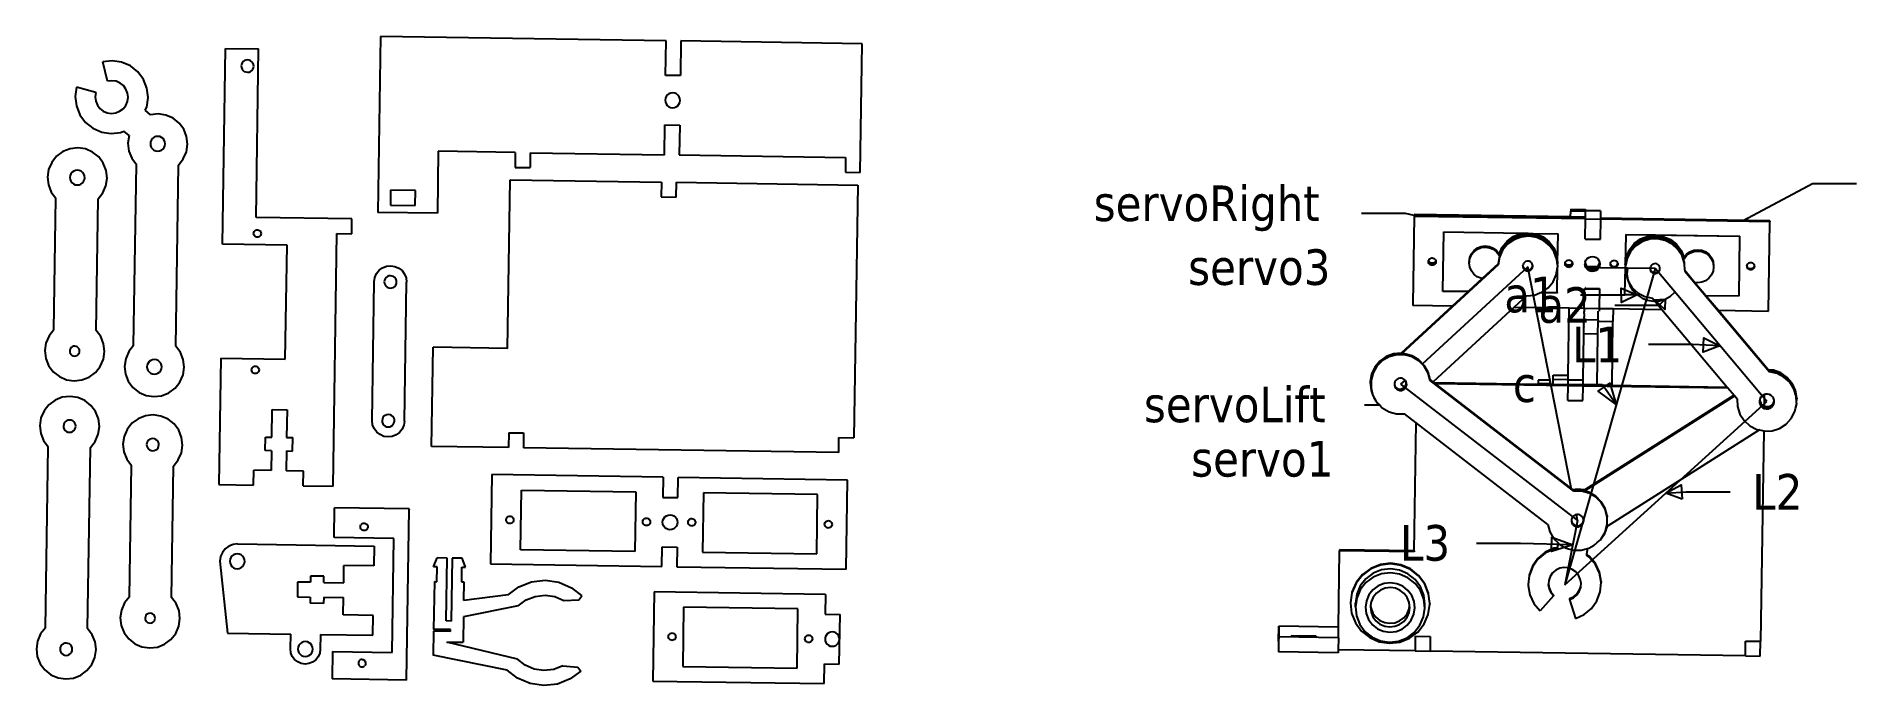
# Model space of a CAD drawing. Extents: x -139 to 228, y -42 to 89.
import ezdxf

# ---------------------------------------------------------------- set-up
doc = ezdxf.new("R2010")
doc.units = 0
doc.layers.get('0').update_dxf_attribs({"linetype": 'CONTINUOUS'})
doc.styles.add('TAHOMA', font='Tahoma')

msp = doc.modelspace()

# ---------------------------------------------------------------- texts
at = {"color": 250, "attachment_point": 7, "style": 'TAHOMA'}
for s, insert, char_height in [('servoRight', (74.02, 49.5), 7.166), ('servo3', (93.04, 38.56), 7.166), ('a2', (163.54, 30.94), 7.166), ('L1', (170.33, 23.11), 7.166), ('servoLift', (84.13, 10.92), 7.166), ('c', (158.39, 14.99), 7.17), ('servo1', (93.64, -0.02), 7.166), ('L2', (206.6, -6.53), 7.166), ('L3', (135.68, -16.95), 7.166)]:
    msp.add_mtext(s, dxfattribs=dict(at, insert=insert, char_height=char_height))
at = {"color": 23, "insert": (156.67, 33.04), "char_height": 7.166, "attachment_point": 7, "style": 'TAHOMA'}
msp.add_mtext('a1', dxfattribs=at)

# ---------------------------------------------------------------- linework, layer by layer
for p, q in [((-69.57, 88.72), (-70.1, 53.29)), ((-12.07, 87.86), (-69.57, 88.72)), ((-101.38, 46.9), (-100.79, 86.32)), ((-100.79, 86.32), (-94.09, 86.22)), ((-94.6, 52.29), (-94.09, 86.22)), ((-12.18, 80.87), (-12.07, 87.86)), ((-9.07, 87.81), (-9.18, 80.83)), ((27.42, 87.26), (-9.07, 87.81)), ((27.03, 61.31), (27.42, 87.26)), ((-123.57, 83.83), (-125.47, 83.61)), ((-124.49, 79.71), (-125.47, 83.61)), ((-121.68, 83.56), (-123.57, 83.83)), ((-119.92, 82.8), (-121.68, 83.56)), ((-118.42, 81.61), (-119.92, 82.8)), ((-117.27, 80.08), (-118.42, 81.61)), ((-97.54, 83.1), (-97.59, 82.78)), ((-97.59, 82.78), (-97.55, 82.46)), ((-97.55, 82.46), (-97.43, 82.15)), ((-97.41, 83.4), (-97.54, 83.1)), ((-97.43, 82.15), (-97.24, 81.89)), ((-97.21, 83.66), (-97.41, 83.4)), ((-97.24, 81.89), (-96.98, 81.69)), ((-96.95, 83.85), (-97.21, 83.66)), ((-96.98, 81.69), (-96.68, 81.56)), ((-96.64, 83.97), (-96.95, 83.85)), ((-96.68, 81.56), (-96.36, 81.51)), ((-96.32, 84.01), (-96.64, 83.97)), ((-96.36, 81.51), (-96.03, 81.55)), ((-96, 83.96), (-96.32, 84.01)), ((-96.03, 81.55), (-95.73, 81.67)), ((-95.7, 83.83), (-96, 83.96)), ((-95.73, 81.67), (-95.47, 81.87)), ((-95.44, 83.63), (-95.7, 83.83)), ((-95.47, 81.87), (-95.27, 82.12)), ((-95.25, 83.37), (-95.44, 83.63)), ((-95.27, 82.12), (-95.14, 82.42)), ((-95.13, 83.07), (-95.25, 83.37)), ((-95.14, 82.42), (-95.09, 82.74)), ((-95.09, 82.74), (-95.13, 83.07)), ((-9.18, 80.83), (-12.18, 80.87)), ((-130.74, 78.52), (-131.01, 76.62)), ((-126.85, 77.41), (-130.74, 78.52)), ((-126.85, 77.41), (-126.98, 76.56)), ((-123.63, 79.81), (-124.49, 79.71)), ((-122.78, 79.68), (-123.63, 79.81)), ((-121.99, 79.34), (-122.78, 79.68)), ((-121.31, 78.81), (-121.99, 79.34)), ((-120.8, 78.12), (-121.31, 78.81)), ((-120.48, 77.32), (-120.8, 78.12)), ((-120.38, 76.46), (-120.48, 77.32)), ((-116.57, 78.3), (-117.27, 80.08)), ((-116.35, 76.4), (-116.57, 78.3)), ((-11.49, 77.17), (-11.8, 76.93)), ((-11.12, 77.31), (-11.49, 77.17)), ((-10.73, 77.36), (-11.12, 77.31)), ((-10.34, 77.3), (-10.73, 77.36)), ((-9.99, 77.14), (-10.34, 77.3)), ((-9.68, 76.9), (-9.99, 77.14)), ((-131.01, 76.62), (-130.79, 74.73)), ((-130.79, 74.73), (-130.09, 72.95)), ((-126.98, 76.56), (-126.88, 75.71)), ((-126.88, 75.71), (-126.56, 74.91)), ((-126.56, 74.91), (-126.05, 74.22)), ((-126.05, 74.22), (-125.37, 73.69)), ((-125.37, 73.69), (-124.58, 73.35)), ((-124.58, 73.35), (-123.73, 73.22)), ((-123.73, 73.22), (-122.87, 73.32)), ((-122.87, 73.32), (-122.07, 73.64)), ((-122.07, 73.64), (-121.38, 74.15)), ((-121.38, 74.15), (-120.85, 74.82)), ((-120.85, 74.82), (-120.51, 75.61)), ((-120.51, 75.61), (-120.38, 76.46)), ((-116.91, 73.85), (-116.63, 74.51)), ((-115.87, 72.93), (-116.91, 73.85)), ((-116.63, 74.51), (-116.35, 76.4)), ((-12.2, 76.27), (-12.25, 75.88)), ((-12.25, 75.88), (-12.21, 75.49)), ((-12.21, 75.49), (-12.07, 75.13)), ((-12.04, 76.63), (-12.2, 76.27)), ((-12.07, 75.13), (-11.83, 74.82)), ((-11.8, 76.93), (-12.04, 76.63)), ((-11.83, 74.82), (-11.52, 74.57)), ((-11.52, 74.57), (-11.16, 74.42)), ((-11.16, 74.42), (-10.78, 74.36)), ((-10.78, 74.36), (-10.39, 74.41)), ((-10.39, 74.41), (-10.02, 74.55)), ((-10.02, 74.55), (-9.71, 74.78)), ((-9.71, 74.78), (-9.47, 75.09)), ((-9.44, 76.59), (-9.68, 76.9)), ((-9.47, 75.09), (-9.31, 75.45)), ((-9.3, 76.22), (-9.44, 76.59)), ((-9.31, 75.45), (-9.25, 75.84)), ((-9.25, 75.84), (-9.3, 76.22)), ((-130.09, 72.95), (-128.94, 71.42)), ((-128.94, 71.42), (-127.44, 70.23)), ((-127.44, 70.23), (-125.69, 69.47)), ((-121.89, 69.41), (-121.22, 69.68)), ((-120.18, 68.75), (-121.22, 69.68)), ((-114.32, 73.11), (-115.87, 72.93)), ((-112.77, 72.88), (-114.32, 73.11)), ((-111.33, 72.26), (-112.77, 72.88)), ((-110.1, 71.29), (-111.33, 72.26)), ((-109.17, 70.03), (-110.1, 71.29)), ((-108.59, 68.58), (-109.17, 70.03)), ((-12.42, 64.9), (-12.33, 70.89)), ((-12.33, 70.89), (-9.33, 70.85)), ((-9.33, 70.85), (-9.42, 64.86)), ((-132.06, 66.11), (-133.52, 65.53)), ((-130.51, 66.29), (-132.06, 66.11)), ((-128.96, 66.06), (-130.51, 66.29)), ((-127.52, 65.44), (-128.96, 66.06)), ((-125.69, 69.47), (-123.79, 69.19)), ((-123.79, 69.19), (-121.89, 69.41)), ((-120.18, 68.75), (-120.41, 67.21)), ((-120.41, 67.21), (-120.23, 65.65)), ((-115.84, 67.52), (-115.89, 67.14)), ((-115.89, 67.14), (-115.85, 66.76)), ((-115.85, 66.76), (-115.71, 66.39)), ((-115.68, 67.88), (-115.84, 67.52)), ((-115.71, 66.39), (-115.47, 66.08)), ((-115.44, 68.18), (-115.68, 67.88)), ((-115.47, 66.08), (-115.17, 65.84)), ((-115.13, 68.41), (-115.44, 68.18)), ((-114.77, 68.56), (-115.13, 68.41)), ((-114.38, 68.6), (-114.77, 68.56)), ((-114, 68.55), (-114.38, 68.6)), ((-113.64, 68.39), (-114, 68.55)), ((-113.68, 65.82), (-113.37, 66.05)), ((-113.34, 68.15), (-113.64, 68.39)), ((-113.37, 66.05), (-113.13, 66.36)), ((-113.11, 67.84), (-113.34, 68.15)), ((-113.13, 66.36), (-112.98, 66.71)), ((-112.96, 67.48), (-113.11, 67.84)), ((-112.98, 66.71), (-112.92, 67.1)), ((-112.92, 67.1), (-112.96, 67.48)), ((-108.64, 65.48), (-108.41, 67.03)), ((-108.41, 67.03), (-108.59, 68.58)), ((-135.75, 63.37), (-136.37, 61.94)), ((-134.78, 64.6), (-135.75, 63.37)), ((-133.52, 65.53), (-134.78, 64.6)), ((-126.29, 64.47), (-127.52, 65.44)), ((-125.36, 63.22), (-126.29, 64.47)), ((-124.78, 61.76), (-125.36, 63.22)), ((-120.23, 65.65), (-119.65, 64.2)), ((-119.65, 64.2), (-118.71, 62.95)), ((-119.26, 26.5), (-118.71, 62.95)), ((-115.17, 65.84), (-114.81, 65.69)), ((-114.81, 65.69), (-114.43, 65.63)), ((-114.43, 65.63), (-114.04, 65.68)), ((-114.04, 65.68), (-113.68, 65.82)), ((-110.78, 26.38), (-110.23, 62.82)), ((-110.23, 62.82), (-109.26, 64.05)), ((-109.26, 64.05), (-108.64, 65.48)), ((-57.92, 65.59), (-58.1, 53.11)), ((-42.42, 65.35), (-57.92, 65.59)), ((-42.42, 65.35), (-42.46, 62.36)), ((-42.46, 62.36), (-39.46, 62.31)), ((-39.42, 65.31), (-39.46, 62.31)), ((-39.42, 65.31), (-12.42, 64.9)), ((-9.42, 64.86), (24.08, 64.35)), ((24.08, 64.35), (24.03, 61.36)), ((-136.37, 61.94), (-136.6, 60.39)), ((-136.6, 60.39), (-136.42, 58.84)), ((-136.42, 58.84), (-135.84, 57.38)), ((-132.03, 60.71), (-132.08, 60.32)), ((-132.08, 60.32), (-132.04, 59.94)), ((-132.04, 59.94), (-131.9, 59.58)), ((-131.87, 61.06), (-132.03, 60.71)), ((-131.9, 59.58), (-131.66, 59.27)), ((-131.63, 61.36), (-131.87, 61.06)), ((-131.66, 59.27), (-131.36, 59.03)), ((-131.32, 61.6), (-131.63, 61.36)), ((-131.36, 59.03), (-131, 58.87)), ((-130.96, 61.74), (-131.32, 61.6)), ((-131, 58.87), (-130.62, 58.82)), ((-130.57, 61.78), (-130.96, 61.74)), ((-130.62, 58.82), (-130.23, 58.86)), ((-130.19, 61.73), (-130.57, 61.78)), ((-130.23, 58.86), (-129.87, 59)), ((-129.83, 61.57), (-130.19, 61.73)), ((-129.87, 59), (-129.56, 59.23)), ((-129.53, 61.33), (-129.83, 61.57)), ((-129.56, 59.23), (-129.32, 59.54)), ((-129.3, 61.02), (-129.53, 61.33)), ((-129.32, 59.54), (-129.17, 59.89)), ((-129.15, 60.66), (-129.3, 61.02)), ((-129.17, 59.89), (-129.11, 60.28)), ((-129.11, 60.28), (-129.15, 60.66)), ((-125.45, 57.23), (-124.83, 58.66)), ((-124.83, 58.66), (-124.6, 60.21)), ((-124.6, 60.21), (-124.78, 61.76)), ((-44, 25.92), (-43.48, 59.86)), ((-43.48, 59.86), (-12.99, 59.4)), ((-12.99, 59.4), (-13.03, 56.41)), ((-10.03, 56.36), (-9.99, 59.35)), ((-9.99, 59.35), (26.51, 58.8)), ((24.03, 61.36), (27.03, 61.31)), ((26.51, 58.8), (25.74, 7.9)), ((-135.84, 57.38), (-134.9, 56.13)), ((-135.3, 29.67), (-134.9, 56.13)), ((-126.82, 29.54), (-126.42, 56)), ((-126.42, 56), (-125.45, 57.23)), ((-67.53, 57.75), (-67.58, 54.75)), ((-62.54, 57.67), (-67.53, 57.75)), ((-62.58, 54.68), (-62.54, 57.67)), ((-13.03, 56.41), (-10.03, 56.36)), ((-75.3, 52), (-94.6, 52.29)), ((-75.35, 49), (-75.3, 52)), ((-58.1, 53.11), (-70.1, 53.29)), ((-67.58, 54.75), (-62.58, 54.68)), ((138.55, 52.49), (138.28, 34.89)), ((138.55, 52.85), (138.55, 52.67)), ((170.02, 52.38), (138.55, 52.85)), ((173.04, 52.15), (138.55, 52.67)), ((138.55, 52.67), (138.55, 52.49)), ((173.04, 51.97), (138.55, 52.49)), ((170.02, 52.38), (170.04, 53.54)), ((173.04, 52.33), (170.02, 52.38)), ((170.04, 53.95), (170.04, 53.54)), ((170.04, 53.95), (173.04, 53.9)), ((173.04, 53.5), (170.04, 53.54)), ((172.98, 47.98), (173.04, 51.97)), ((173.03, 52.4), (173.04, 53.13)), ((173.04, 52.33), (173.03, 52.4)), ((173.04, 53.9), (173.04, 53.63)), ((173.04, 53.5), (173.04, 53.63)), ((176.04, 53.59), (173.04, 53.63)), ((173.04, 53.13), (173.04, 53.5)), ((173.04, 52.15), (173.04, 52.33)), ((173.04, 51.97), (173.04, 52.15)), ((173.04, 51.97), (176.04, 51.92)), ((176.04, 51.92), (175.98, 47.93)), ((176.04, 53.59), (176.04, 52.1)), ((210.15, 51.59), (176.04, 52.1)), ((176.04, 52.1), (176.04, 51.92)), ((210.15, 51.41), (176.04, 51.92)), ((209.88, 33.44), (210.15, 51.41)), ((210.15, 51.59), (210.15, 51.41)), ((-95.1, 49.05), (-95.07, 49.24)), ((-95.08, 48.86), (-95.1, 49.05)), ((-95, 48.68), (-95.08, 48.86)), ((-95.07, 49.24), (-94.99, 49.42)), ((-94.89, 48.52), (-95, 48.68)), ((-94.99, 49.42), (-94.87, 49.58)), ((-94.73, 48.4), (-94.89, 48.52)), ((-94.87, 49.58), (-94.71, 49.69)), ((-94.55, 48.32), (-94.73, 48.4)), ((-94.71, 49.69), (-94.53, 49.77)), ((-94.36, 48.29), (-94.55, 48.32)), ((-94.53, 49.77), (-94.34, 49.79)), ((-94.17, 48.31), (-94.36, 48.29)), ((-94.34, 49.79), (-94.14, 49.76)), ((-93.98, 48.39), (-94.17, 48.31)), ((-94.14, 49.76), (-93.96, 49.68)), ((-93.83, 48.5), (-93.98, 48.39)), ((-93.96, 49.68), (-93.81, 49.56)), ((-93.71, 48.66), (-93.83, 48.5)), ((-93.81, 49.56), (-93.69, 49.4)), ((-93.63, 48.84), (-93.71, 48.66)), ((-93.69, 49.4), (-93.62, 49.22)), ((-93.6, 49.03), (-93.63, 48.84)), ((-93.62, 49.22), (-93.6, 49.03)), ((-79.12, -1.85), (-78.35, 49.05)), ((-78.35, 49.05), (-75.35, 49)), ((144.32, 37.5), (144.5, 49.35)), ((144.5, 49.35), (160.53, 49.1)), ((157.23, 47.53), (158.49, 48.46)), ((157.23, 47.27), (158.49, 48.2)), ((158.62, 47.98), (157.34, 47.08)), ((158.62, 47.8), (157.34, 46.9)), ((158.49, 48.46), (159.94, 49.04)), ((158.49, 48.2), (159.94, 48.78)), ((160.08, 48.53), (158.62, 47.98)), ((160.08, 48.34), (158.62, 47.8)), ((159.94, 49.04), (160.53, 49.1)), ((159.94, 48.78), (161.5, 48.96)), ((161.64, 48.67), (160.08, 48.53)), ((161.64, 48.49), (160.08, 48.34)), ((160.53, 49.1), (161.5, 49.09)), ((161.5, 49.09), (161.5, 48.96)), ((161.5, 49.09), (162.46, 49.07)), ((161.5, 48.96), (163.05, 48.73)), ((163.19, 48.4), (161.64, 48.67)), ((163.19, 48.22), (161.64, 48.49)), ((162.46, 49.07), (163.05, 48.99)), ((162.46, 49.07), (167.5, 49)), ((163.05, 48.99), (164.49, 48.37)), ((163.05, 48.73), (164.49, 48.11)), ((164.61, 47.75), (163.19, 48.4)), ((164.61, 47.57), (163.19, 48.22)), ((164.49, 48.37), (165.71, 47.4)), ((164.49, 48.11), (165.71, 47.14)), ((165.81, 46.75), (164.61, 47.75)), ((167.41, 43.14), (167.5, 49)), ((172.98, 47.98), (175.98, 47.93)), ((172.98, 47.98), (172.98, 47.92)), ((172.98, 47.92), (175.98, 47.87)), ((175.98, 47.87), (175.98, 47.93)), ((181.11, 48.79), (181.02, 42.8)), ((181.11, 48.85), (204.11, 48.51)), ((181.11, 48.85), (181.11, 48.79)), ((187.11, 48.7), (181.11, 48.79)), ((182.84, 47.01), (184.1, 47.94)), ((182.84, 46.76), (184.1, 47.69)), ((184.1, 47.94), (185.55, 48.52)), ((184.1, 47.69), (185.55, 48.27)), ((185.97, 48.07), (184.48, 47.59)), ((185.97, 47.88), (184.48, 47.41)), ((185.55, 48.52), (187.11, 48.7)), ((185.55, 48.27), (187.11, 48.45)), ((187.54, 48.13), (185.97, 48.07)), ((187.54, 47.95), (185.97, 47.88)), ((204.11, 48.44), (187.11, 48.7)), ((187.11, 48.7), (188.66, 48.47)), ((187.11, 48.7), (187.11, 48.45)), ((187.11, 48.45), (188.66, 48.22)), ((189.07, 47.8), (187.54, 48.13)), ((189.07, 47.62), (187.54, 47.95)), ((188.66, 48.47), (190.1, 47.85)), ((188.66, 48.22), (190.1, 47.6)), ((190.46, 47.08), (189.07, 47.8)), ((190.1, 47.85), (191.32, 46.88)), ((203.93, 36.47), (204.11, 48.44)), ((204.11, 48.44), (204.11, 48.51)), ((-88.38, 46.7), (-101.38, 46.9)), ((-88.73, 23.75), (-88.38, 46.7)), ((141.64, 43.93), (141.79, 44.04)), ((141.79, 44.04), (141.98, 44.12)), ((141.98, 44.12), (142.17, 44.14)), ((142.17, 44.14), (142.36, 44.11)), ((142.36, 44.11), (142.54, 44.03)), ((142.54, 44.03), (142.7, 43.91)), ((149.62, 43.39), (149.74, 44.21)), ((149.74, 44.21), (150.06, 44.98)), ((149.74, 43.96), (150.06, 44.72)), ((150.06, 44.98), (150.58, 45.64)), ((150.06, 44.72), (150.58, 45.38)), ((150.58, 45.64), (151.25, 46.14)), ((150.58, 45.38), (151.25, 45.88)), ((151.25, 46.14), (152.02, 46.45)), ((151.25, 45.88), (152.02, 46.2)), ((152.02, 46.45), (152.85, 46.55)), ((152.02, 46.2), (152.85, 46.3)), ((152.85, 46.55), (153.68, 46.44)), ((152.85, 46.3), (153.68, 46.18)), ((153.68, 46.44), (154.45, 46.11)), ((153.68, 46.18), (154.45, 45.86)), ((154.45, 46.11), (155.1, 45.6)), ((154.45, 45.86), (155.1, 45.34)), ((155.1, 45.6), (155.61, 44.93)), ((155.1, 45.34), (155.61, 44.68)), ((155.68, 44.46), (155.41, 42.92)), ((155.68, 44.28), (155.41, 42.74)), ((155.61, 44.93), (155.64, 44.87)), ((155.61, 44.68), (155.64, 44.61)), ((155.64, 44.87), (156.26, 46.3)), ((155.64, 44.61), (156.26, 46.05)), ((155.64, 44.87), (155.64, 44.61)), ((156.33, 45.88), (155.68, 44.46)), ((156.33, 45.7), (155.68, 44.28)), ((156.26, 46.3), (157.23, 47.53)), ((156.26, 46.05), (157.23, 47.27)), ((157.34, 47.08), (156.33, 45.88)), ((157.34, 46.9), (156.33, 45.7)), ((165.81, 46.57), (164.61, 47.57)), ((165.71, 47.4), (166.65, 46.14)), ((165.71, 47.14), (166.65, 45.89)), ((166.72, 45.47), (165.81, 46.75)), ((166.72, 45.29), (165.81, 46.57)), ((166.65, 46.14), (167.23, 44.69)), ((166.65, 45.89), (167.23, 44.44)), ((167.26, 44), (166.72, 45.47)), ((167.26, 43.82), (166.72, 45.29)), ((167.23, 44.69), (167.41, 43.14)), ((167.23, 44.44), (167.41, 43.14)), ((167.26, 43.82), (167.26, 44)), ((173.12, 43.67), (173.36, 43.98)), ((173.36, 43.98), (173.68, 44.21)), ((173.68, 44.21), (174.04, 44.36)), ((174.04, 44.36), (174.43, 44.4)), ((174.43, 44.4), (174.82, 44.35)), ((174.82, 44.35), (175.18, 44.19)), ((175.18, 44.19), (175.48, 43.95)), ((181.02, 42.8), (181.25, 44.35)), ((181.38, 44.21), (181.04, 42.69)), ((181.04, 42.69), (181.25, 44.1)), ((181.38, 44.03), (181.04, 42.5)), ((181.25, 44.35), (181.87, 45.78)), ((181.25, 44.1), (181.87, 45.53)), ((182.1, 45.6), (181.38, 44.21)), ((182.1, 45.42), (181.38, 44.03)), ((181.87, 45.78), (182.84, 47.01)), ((181.87, 45.53), (182.84, 46.76)), ((183.16, 46.75), (182.1, 45.6)), ((183.16, 46.57), (182.1, 45.42)), ((184.48, 47.59), (183.16, 46.75)), ((184.48, 47.41), (183.16, 46.57)), ((190.46, 46.89), (189.07, 47.62)), ((190.1, 47.6), (191.32, 46.63)), ((191.61, 46.02), (190.46, 47.08)), ((191.61, 45.84), (190.46, 46.89)), ((191.32, 46.88), (192.26, 45.63)), ((191.32, 46.63), (192.26, 45.37)), ((192.45, 44.7), (191.61, 46.02)), ((192.45, 44.52), (191.61, 45.84)), ((192.26, 45.63), (192.85, 44.19)), ((192.26, 45.37), (192.85, 43.95)), ((192.93, 43.21), (192.45, 44.7)), ((192.93, 43.03), (192.45, 44.52)), ((192.85, 44.19), (193.36, 44.86)), ((192.85, 43.95), (193.36, 44.61)), ((192.85, 44.19), (192.85, 43.95)), ((193.36, 44.86), (194.03, 45.36)), ((193.36, 44.61), (194.03, 45.11)), ((194.03, 45.36), (194.8, 45.68)), ((194.03, 45.11), (194.8, 45.42)), ((194.8, 45.68), (195.63, 45.78)), ((194.8, 45.42), (195.63, 45.52)), ((195.63, 45.78), (196.46, 45.66)), ((195.63, 45.52), (196.46, 45.41)), ((196.46, 45.66), (197.23, 45.34)), ((196.46, 45.41), (197.23, 45.08)), ((197.23, 45.34), (197.89, 44.82)), ((197.23, 45.08), (197.89, 44.57)), ((197.89, 44.82), (198.39, 44.16)), ((197.89, 44.57), (198.39, 43.9)), ((198.39, 44.16), (198.7, 43.38)), ((-70.71, 40.19), (-70.37, 40.97)), ((-70.37, 40.97), (-69.84, 41.64)), ((-69.84, 41.64), (-69.15, 42.14)), ((-69.15, 42.14), (-68.36, 42.46)), ((-68.17, 40.38), (-68.43, 40.19)), ((-68.36, 42.46), (-67.51, 42.56)), ((-67.87, 40.5), (-68.17, 40.38)), ((-67.54, 40.54), (-67.87, 40.5)), ((-67.22, 40.49), (-67.54, 40.54)), ((-67.51, 42.56), (-66.67, 42.43)), ((-66.92, 40.37), (-67.22, 40.49)), ((-66.67, 40.16), (-66.92, 40.37)), ((-66.67, 42.43), (-65.89, 42.09)), ((-65.89, 42.09), (-65.22, 41.57)), ((-65.22, 41.57), (-64.71, 40.88)), ((-64.71, 40.88), (-64.39, 40.09)), ((155.41, 42.74), (135.97, 24.81)), ((161.41, 42.32), (140.16, 22.72)), ((141.41, 43.4), (141.43, 43.43)), ((141.43, 43.39), (141.41, 43.4)), ((141.42, 43.48), (141.43, 43.51)), ((141.43, 43.43), (141.42, 43.48)), ((141.43, 43.51), (141.44, 43.61)), ((141.43, 43.39), (141.43, 43.43)), ((141.51, 43.27), (141.43, 43.39)), ((141.43, 43.21), (141.43, 43.39)), ((141.5, 43.03), (141.43, 43.21)), ((141.44, 43.61), (141.52, 43.77)), ((141.51, 43.45), (141.44, 43.61)), ((141.49, 43.23), (141.51, 43.27)), ((141.5, 43.21), (141.49, 43.23)), ((141.62, 43.05), (141.5, 43.21)), ((141.62, 42.87), (141.5, 43.03)), ((141.62, 43.29), (141.51, 43.45)), ((141.62, 43.11), (141.51, 43.27)), ((141.52, 43.77), (141.64, 43.93)), ((141.78, 43.17), (141.62, 43.29)), ((141.78, 42.99), (141.62, 43.11)), ((141.62, 43.05), (141.77, 42.93)), ((141.77, 42.75), (141.62, 42.87)), ((141.77, 42.93), (141.95, 42.85)), ((141.95, 42.67), (141.77, 42.75)), ((141.96, 43.09), (141.78, 43.17)), ((141.96, 42.91), (141.78, 42.99)), ((141.95, 42.85), (142.12, 42.83)), ((142.15, 42.64), (141.95, 42.67)), ((142.15, 43.06), (141.96, 43.09)), ((142.15, 42.88), (141.96, 42.91)), ((142.34, 42.85), (142.12, 42.83)), ((142.34, 43.09), (142.15, 43.06)), ((142.34, 42.9), (142.15, 42.88)), ((142.34, 42.66), (142.15, 42.64)), ((142.53, 43.16), (142.34, 43.09)), ((142.53, 42.98), (142.34, 42.9)), ((142.52, 42.92), (142.34, 42.85)), ((142.52, 42.74), (142.34, 42.66)), ((142.68, 43.03), (142.52, 42.92)), ((142.68, 42.85), (142.52, 42.74)), ((142.68, 43.27), (142.53, 43.16)), ((142.68, 43.09), (142.53, 42.98)), ((142.8, 43.43), (142.68, 43.27)), ((142.8, 43.25), (142.68, 43.09)), ((142.68, 43.03), (142.8, 43.19)), ((142.8, 43.01), (142.68, 42.85)), ((142.7, 43.91), (142.81, 43.76)), ((142.88, 43.6), (142.8, 43.43)), ((142.8, 43.25), (142.88, 43.37)), ((142.81, 43.21), (142.8, 43.25)), ((142.8, 43.19), (142.81, 43.21)), ((142.88, 43.19), (142.8, 43.01)), ((142.81, 43.76), (142.88, 43.6)), ((142.88, 43.6), (142.89, 43.51)), ((142.88, 43.37), (142.89, 43.41)), ((142.91, 43.38), (142.88, 43.19)), ((142.89, 43.51), (142.9, 43.48)), ((142.89, 43.41), (142.9, 43.48)), ((142.89, 43.41), (142.91, 43.38)), ((149.62, 43.13), (149.74, 43.96)), ((149.62, 43.39), (149.62, 43.13)), ((149.72, 42.3), (149.62, 43.13)), ((150.04, 41.53), (149.72, 42.3)), ((150.54, 40.86), (150.04, 41.53)), ((151.2, 40.35), (150.54, 40.86)), ((151.97, 40.03), (151.2, 40.35)), ((155.41, 42.92), (152.23, 39.99)), ((155.41, 42.92), (155.41, 42.74)), ((160.41, 42.54), (160.45, 42.8)), ((160.41, 42.54), (160.43, 42.46)), ((160.43, 42.46), (160.52, 42.22)), ((160.43, 42.46), (160.43, 42.28)), ((160.43, 42.28), (160.52, 42.04)), ((160.56, 43.03), (160.45, 42.8)), ((160.52, 42.22), (160.67, 42.01)), ((160.52, 42.04), (160.67, 41.82)), ((160.73, 43.24), (160.56, 43.03)), ((160.67, 42.01), (160.87, 41.84)), ((160.67, 41.82), (160.87, 41.66)), ((160.94, 43.39), (160.73, 43.24)), ((160.87, 41.84), (161.11, 41.73)), ((160.87, 41.66), (161.11, 41.55)), ((161.19, 43.48), (160.94, 43.39)), ((161.11, 41.73), (161.37, 41.69)), ((161.11, 41.55), (161.37, 41.5)), ((161.45, 43.5), (161.19, 43.48)), ((161.37, 41.69), (161.63, 41.71)), ((161.37, 41.5), (161.63, 41.53)), ((170.18, -2.46), (161.41, 42.32)), ((161.7, 43.46), (161.45, 43.5)), ((161.63, 41.71), (161.87, 41.8)), ((161.63, 41.53), (161.87, 41.62)), ((161.94, 43.35), (161.7, 43.46)), ((161.87, 41.8), (162.09, 41.95)), ((161.87, 41.62), (162.09, 41.77)), ((162.14, 43.18), (161.94, 43.35)), ((162.09, 41.95), (162.25, 42.15)), ((162.09, 41.77), (162.25, 41.97)), ((162.29, 42.97), (162.14, 43.18)), ((162.25, 42.15), (162.36, 42.39)), ((162.25, 41.97), (162.36, 42.21)), ((162.38, 42.72), (162.29, 42.97)), ((162.36, 42.39), (162.4, 42.58)), ((162.36, 42.21), (162.41, 42.46)), ((162.4, 42.58), (162.38, 42.72)), ((162.41, 42.46), (162.4, 42.58)), ((166.48, 39.3), (167.14, 40.72)), ((167.14, 40.72), (167.39, 42.21)), ((167.38, 42.7), (167.26, 43.82)), ((167.32, 37.15), (167.39, 42.21)), ((167.38, 42.7), (167.41, 42.88)), ((167.38, 42.7), (167.4, 42.45)), ((167.39, 42.21), (167.4, 42.27)), ((167.4, 42.45), (167.4, 42.27)), ((167.41, 43.14), (167.41, 42.88)), ((187.02, 41.99), (168.83, -21.68)), ((168.91, 42.99), (168.92, 43.01)), ((168.93, 42.98), (168.91, 42.99)), ((168.92, 43.1), (168.94, 43.19)), ((168.92, 43.07), (168.92, 43.1)), ((168.92, 43.01), (168.92, 43.07)), ((168.93, 42.98), (168.92, 43.01)), ((169, 42.85), (168.93, 42.98)), ((168.93, 42.79), (168.93, 42.98)), ((169, 42.61), (168.93, 42.79)), ((168.94, 43.19), (169.01, 43.36)), ((169, 43.03), (168.94, 43.19)), ((168.99, 42.82), (169, 42.85)), ((169, 42.79), (168.99, 42.82)), ((169.12, 42.88), (169, 43.03)), ((169.12, 42.69), (169, 42.85)), ((169.12, 42.64), (169, 42.79)), ((169.12, 42.46), (169, 42.61)), ((169.01, 43.36), (169.13, 43.51)), ((169.27, 42.75), (169.12, 42.88)), ((169.27, 42.57), (169.12, 42.69)), ((169.12, 42.64), (169.27, 42.52)), ((169.27, 42.33), (169.12, 42.46)), ((169.13, 43.51), (169.29, 43.63)), ((169.45, 42.68), (169.27, 42.75)), ((169.45, 42.5), (169.27, 42.57)), ((169.27, 42.52), (169.45, 42.44)), ((169.45, 42.26), (169.27, 42.33)), ((169.29, 43.63), (169.47, 43.7)), ((169.65, 42.65), (169.45, 42.68)), ((169.65, 42.47), (169.45, 42.5)), ((169.45, 42.44), (169.62, 42.41)), ((169.65, 42.23), (169.45, 42.26)), ((169.47, 43.7), (169.67, 43.73)), ((169.84, 42.43), (169.62, 42.41)), ((169.84, 42.67), (169.65, 42.65)), ((169.84, 42.49), (169.65, 42.47)), ((169.84, 42.25), (169.65, 42.23)), ((169.67, 43.73), (169.86, 43.7)), ((170.02, 42.74), (169.84, 42.67)), ((170.02, 42.56), (169.84, 42.49)), ((170.02, 42.5), (169.84, 42.43)), ((170.02, 42.32), (169.84, 42.25)), ((169.86, 43.7), (170.04, 43.62)), ((170.18, 42.86), (170.02, 42.74)), ((170.18, 42.68), (170.02, 42.56)), ((170.18, 42.62), (170.02, 42.5)), ((170.18, 42.44), (170.02, 42.32)), ((170.04, 43.62), (170.19, 43.5)), ((170.3, 43.01), (170.18, 42.86)), ((170.3, 42.83), (170.18, 42.68)), ((170.18, 42.62), (170.3, 42.77)), ((170.3, 42.59), (170.18, 42.44)), ((170.19, 43.5), (170.31, 43.34)), ((170.37, 43.18), (170.3, 43.01)), ((170.3, 42.83), (170.38, 42.95)), ((170.31, 42.8), (170.3, 42.83)), ((170.3, 42.77), (170.31, 42.8)), ((170.38, 42.77), (170.3, 42.59)), ((170.31, 43.34), (170.37, 43.18)), ((170.37, 43.18), (170.39, 43.1)), ((170.39, 43.07), (170.38, 42.99)), ((170.38, 42.95), (170.38, 42.99)), ((170.38, 42.99), (170.41, 42.97)), ((170.41, 42.97), (170.38, 42.77)), ((170.39, 43.1), (170.39, 43.07)), ((172.91, 42.93), (172.92, 43.01)), ((172.95, 42.76), (172.91, 42.93)), ((172.92, 43.01), (172.96, 43.17)), ((172.95, 42.72), (172.95, 42.76)), ((172.95, 42.54), (172.95, 42.72)), ((173.1, 42.36), (172.95, 42.72)), ((173.1, 42.18), (172.95, 42.54)), ((172.96, 43.31), (173.12, 43.67)), ((172.96, 43.31), (172.97, 43.25)), ((172.97, 43.25), (172.96, 43.17)), ((172.96, 43.17), (173, 42.97)), ((173, 42.97), (173.14, 42.62)), ((173, 42.97), (173, 42.79)), ((173, 42.79), (173.14, 42.44)), ((173.33, 42.04), (173.1, 42.36)), ((173.33, 41.86), (173.1, 42.18)), ((173.14, 42.62), (173.3, 42.41)), ((173.14, 42.44), (173.37, 42.14)), ((173.3, 42.41), (175.49, 42.37)), ((173.3, 42.41), (173.37, 42.32)), ((173.33, 42.04), (173.64, 41.8)), ((173.64, 41.62), (173.33, 41.86)), ((173.37, 42.32), (173.45, 42.25)), ((173.37, 42.14), (173.66, 41.9)), ((173.45, 42.25), (175.33, 42.22)), ((173.45, 42.25), (173.66, 42.08)), ((173.64, 41.8), (174, 41.65)), ((174, 41.46), (173.64, 41.62)), ((173.66, 42.08), (174.01, 41.93)), ((173.66, 42.08), (175.11, 42.06)), ((173.66, 41.9), (174.01, 41.75)), ((174.38, 41.59), (174, 41.65)), ((174.38, 41.41), (174, 41.46)), ((174.01, 41.93), (174.39, 41.88)), ((174.01, 41.75), (174.39, 41.7)), ((174.77, 41.63), (174.38, 41.59)), ((174.77, 41.45), (174.38, 41.41)), ((174.39, 41.88), (174.76, 41.92)), ((174.39, 41.7), (174.76, 41.74)), ((174.76, 41.92), (175.11, 42.06)), ((174.76, 41.74), (175.11, 41.88)), ((175.14, 41.78), (174.77, 41.63)), ((175.14, 41.6), (174.77, 41.45)), ((175.11, 42.06), (175.33, 42.22)), ((175.11, 41.88), (175.42, 42.11)), ((175.14, 41.78), (175.45, 42.01)), ((175.45, 41.83), (175.14, 41.6)), ((175.33, 42.22), (175.42, 42.29)), ((175.42, 42.11), (175.65, 42.4)), ((175.42, 42.29), (175.49, 42.37)), ((175.45, 42.01), (175.69, 42.32)), ((175.69, 42.14), (175.45, 41.83)), ((175.48, 43.95), (175.72, 43.63)), ((175.49, 42.37), (175.65, 42.58)), ((175.65, 42.58), (175.8, 42.93)), ((175.65, 42.4), (175.8, 42.75)), ((175.69, 42.32), (175.85, 42.68)), ((175.85, 42.5), (175.69, 42.14)), ((175.72, 43.63), (175.86, 43.27)), ((175.8, 42.93), (175.84, 43.22)), ((175.8, 42.75), (175.86, 43.12)), ((175.86, 43.27), (175.84, 43.22)), ((175.86, 43.12), (175.84, 43.22)), ((175.85, 42.68), (175.89, 42.98)), ((175.91, 42.88), (175.85, 42.5)), ((175.86, 43.12), (175.89, 42.98)), ((175.89, 42.98), (175.91, 42.88)), ((181.47, 42.07), (175.92, 42.15)), ((178.02, 42.91), (178.05, 43.1)), ((178.04, 42.9), (178.02, 42.91)), ((178.11, 42.71), (178.04, 42.9)), ((178.04, 42.71), (178.04, 42.9)), ((178.11, 42.53), (178.04, 42.71)), ((178.05, 43.1), (178.12, 43.28)), ((178.23, 42.56), (178.11, 42.71)), ((178.23, 42.38), (178.11, 42.53)), ((178.12, 43.28), (178.25, 43.43)), ((178.38, 42.44), (178.23, 42.56)), ((178.38, 42.25), (178.23, 42.38)), ((178.25, 43.43), (178.4, 43.55)), ((178.56, 42.36), (178.38, 42.44)), ((178.56, 42.18), (178.38, 42.25)), ((178.4, 43.55), (178.59, 43.62)), ((178.76, 42.33), (178.56, 42.36)), ((178.76, 42.15), (178.56, 42.18)), ((178.59, 43.62), (178.78, 43.65)), ((178.95, 42.35), (178.76, 42.33)), ((178.95, 42.17), (178.76, 42.15)), ((178.78, 43.65), (178.97, 43.62)), ((179.13, 42.42), (178.95, 42.35)), ((179.13, 42.24), (178.95, 42.17)), ((178.97, 43.62), (179.15, 43.54)), ((179.29, 42.54), (179.13, 42.42)), ((179.29, 42.36), (179.13, 42.24)), ((179.15, 43.54), (179.31, 43.42)), ((179.41, 42.69), (179.29, 42.54)), ((179.41, 42.51), (179.29, 42.36)), ((179.31, 43.42), (179.42, 43.26)), ((179.41, 42.69), (179.49, 42.87)), ((179.49, 42.69), (179.41, 42.51)), ((179.42, 43.26), (179.5, 43.08)), ((179.49, 42.87), (179.51, 42.99)), ((179.52, 42.89), (179.49, 42.69)), ((179.5, 43.08), (179.51, 42.99)), ((179.51, 42.99), (179.52, 42.89)), ((180.93, 36.87), (181.05, 42.27)), ((181.02, 42.8), (181.04, 42.69)), ((181.04, 42.69), (181.02, 42.55)), ((181.04, 42.5), (181.02, 42.55)), ((181.05, 42.27), (181.04, 42.5)), ((181.05, 42.27), (181.11, 40.94)), ((181.11, 40.94), (181.58, 39.45)), ((181.47, 42.07), (181.36, 40.88)), ((181.36, 40.88), (181.51, 39.69)), ((187.02, 41.99), (181.47, 42.07)), ((186.02, 42.07), (186.08, 42.33)), ((186.02, 42.07), (186.03, 41.99)), ((186.03, 41.99), (186.11, 41.75)), ((186.03, 41.99), (186.03, 41.81)), ((186.03, 41.81), (186.11, 41.56)), ((186.2, 42.56), (186.08, 42.33)), ((186.11, 41.75), (186.25, 41.53)), ((186.11, 41.56), (186.25, 41.34)), ((186.37, 42.75), (186.2, 42.56)), ((186.25, 41.53), (186.44, 41.35)), ((186.25, 41.34), (186.44, 41.17)), ((186.59, 42.89), (186.37, 42.75)), ((186.44, 41.35), (186.68, 41.23)), ((186.44, 41.17), (186.68, 41.05)), ((186.84, 42.97), (186.59, 42.89)), ((186.68, 41.23), (186.93, 41.17)), ((186.68, 41.05), (186.93, 40.99)), ((187.1, 42.98), (186.84, 42.97)), ((186.93, 41.17), (187.19, 41.19)), ((186.93, 40.99), (187.19, 41)), ((209.53, 15.24), (187.02, 41.99)), ((187.36, 42.92), (187.1, 42.98)), ((187.19, 41.19), (187.44, 41.26)), ((187.19, 41), (187.44, 41.08)), ((187.59, 42.8), (187.36, 42.92)), ((187.44, 41.26), (187.66, 41.4)), ((187.44, 41.08), (187.66, 41.22)), ((187.78, 42.63), (187.59, 42.8)), ((187.66, 41.4), (187.84, 41.6)), ((187.66, 41.22), (187.84, 41.41)), ((187.92, 42.41), (187.78, 42.63)), ((187.84, 41.6), (187.96, 41.83)), ((187.84, 41.41), (187.96, 41.65)), ((188, 42.16), (187.92, 42.41)), ((187.96, 41.83), (188.01, 42.05)), ((187.96, 41.65), (188.01, 41.9)), ((188.01, 42.05), (188, 42.16)), ((188.01, 41.9), (188.01, 42.05)), ((192.84, 43.92), (192.85, 43.95)), ((192.93, 43.03), (192.93, 43.21)), ((193, 41.65), (192.93, 43.03)), ((193, 41.65), (193, 41.47)), ((193, 41.65), (195.05, 39.21)), ((193, 41.47), (210.05, 21.2)), ((198.36, 40.71), (197.85, 40.05)), ((198.69, 41.48), (198.36, 40.71)), ((198.39, 43.9), (198.7, 43.13)), ((198.8, 42.3), (198.69, 41.48)), ((198.7, 43.38), (198.8, 42.56)), ((198.7, 43.13), (198.8, 42.3)), ((198.8, 42.56), (198.8, 42.3)), ((205.52, 42.49), (205.54, 42.69)), ((205.54, 42.48), (205.52, 42.49)), ((205.54, 42.69), (205.62, 42.87)), ((205.61, 42.3), (205.54, 42.48)), ((205.54, 42.3), (205.54, 42.48)), ((205.61, 42.12), (205.54, 42.3)), ((205.73, 42.14), (205.61, 42.3)), ((205.73, 41.96), (205.61, 42.12)), ((205.62, 42.87), (205.74, 43.02)), ((205.88, 42.02), (205.73, 42.14)), ((205.88, 41.84), (205.73, 41.96)), ((205.74, 43.02), (205.9, 43.14)), ((206.06, 41.94), (205.88, 42.02)), ((206.06, 41.76), (205.88, 41.84)), ((205.9, 43.14), (206.08, 43.21)), ((206.25, 41.92), (206.06, 41.94)), ((206.25, 41.73), (206.06, 41.76)), ((206.08, 43.21), (206.28, 43.23)), ((206.45, 41.94), (206.25, 41.92)), ((206.45, 41.76), (206.25, 41.73)), ((206.28, 43.23), (206.47, 43.2)), ((206.63, 42.01), (206.45, 41.94)), ((206.63, 41.83), (206.45, 41.76)), ((206.47, 43.2), (206.65, 43.13)), ((206.79, 42.13), (206.63, 42.01)), ((206.79, 41.95), (206.63, 41.83)), ((206.65, 43.13), (206.8, 43)), ((206.91, 42.28), (206.79, 42.13)), ((206.91, 42.1), (206.79, 41.95)), ((206.8, 43), (206.92, 42.85)), ((206.99, 42.46), (206.91, 42.28)), ((206.99, 42.28), (206.91, 42.1)), ((206.92, 42.85), (206.99, 42.67)), ((206.99, 42.67), (207, 42.57)), ((207, 42.57), (206.99, 42.46)), ((207.02, 42.47), (206.99, 42.28)), ((207, 42.57), (207.02, 42.47)), ((-71.25, 11.4), (-70.83, 39.34)), ((-70.83, 39.34), (-70.71, 40.19)), ((-68.76, 39.64), (-68.81, 39.31)), ((-68.81, 39.31), (-68.77, 38.99)), ((-68.77, 38.99), (-68.65, 38.69)), ((-68.64, 39.93), (-68.76, 39.64)), ((-68.65, 38.69), (-68.46, 38.43)), ((-68.43, 40.19), (-68.64, 39.93)), ((-68.46, 38.43), (-68.2, 38.22)), ((-68.2, 38.22), (-67.9, 38.09)), ((-67.9, 38.09), (-67.58, 38.05)), ((-67.58, 38.05), (-67.26, 38.08)), ((-67.26, 38.08), (-66.95, 38.2)), ((-66.95, 38.2), (-66.69, 38.4)), ((-66.69, 38.4), (-66.49, 38.65)), ((-66.47, 39.9), (-66.67, 40.16)), ((-66.49, 38.65), (-66.36, 38.95)), ((-66.35, 39.6), (-66.47, 39.9)), ((-66.36, 38.95), (-66.31, 39.28)), ((-66.31, 39.28), (-66.35, 39.6)), ((-64.72, 11.3), (-64.3, 39.25)), ((-64.39, 40.09), (-64.3, 39.25)), ((144.32, 37.5), (149.45, 37.42)), ((144.32, 37.37), (144.32, 37.5)), ((149.31, 37.29), (144.32, 37.37)), ((149.31, 37.29), (146.18, 34.4)), ((149.45, 37.42), (149.31, 37.29)), ((152.23, 39.99), (149.45, 37.42)), ((152.23, 39.99), (151.97, 40.03)), ((161.17, 36.52), (162.73, 36.66)), ((162.73, 36.66), (163.86, 37.07)), ((163.86, 37.07), (164.19, 37.2)), ((167.32, 37.02), (163.86, 37.07)), ((164.19, 37.2), (165.48, 38.1)), ((164.19, 37.2), (167.32, 37.15)), ((165.48, 38.1), (166.48, 39.3)), ((167.32, 37.15), (167.32, 37.02)), ((172.77, 34), (172.83, 37.94)), ((172.83, 37.94), (172.83, 38)), ((172.83, 38), (175.83, 37.95)), ((172.83, 37.94), (175.83, 37.89)), ((172.96, 38.17), (172.99, 38.17)), ((175.83, 37.89), (175.77, 33.96)), ((175.83, 37.89), (175.83, 37.95)), ((180.93, 36.87), (180.93, 36.81)), ((180.93, 36.81), (184.18, 36.77)), ((181.51, 39.69), (181.92, 38.56)), ((181.58, 39.45), (182.42, 38.13)), ((181.92, 38.56), (182.55, 37.54)), ((182.42, 38.13), (183.58, 37.08)), ((182.55, 37.54), (183.4, 36.68)), ((183.4, 36.68), (184.4, 36.03)), ((183.58, 37.08), (184.18, 36.77)), ((184.18, 36.77), (184.97, 36.36)), ((190.12, 36.44), (191.02, 37.23)), ((195.58, 39.13), (195.05, 39.21)), ((195.05, 39.21), (197.27, 36.57)), ((196.41, 39.24), (195.58, 39.13)), ((197.18, 39.55), (196.41, 39.24)), ((197.85, 40.05), (197.18, 39.55)), ((146.18, 34.4), (135.94, 24.96)), ((138.28, 34.89), (138.28, 34.52)), ((146.18, 34.4), (138.28, 34.52)), ((158.67, 34.22), (142.35, 19.16)), ((161.17, 36.52), (158.67, 34.22)), ((158.67, 34.22), (169.74, 34.05)), ((169.54, 20.51), (169.74, 34.05)), ((169.74, 34.05), (172.77, 34)), ((172.74, 32.95), (172.75, 33.08)), ((172.77, 34), (172.75, 33.32)), ((172.75, 33.32), (172.75, 33.3)), ((172.75, 33.25), (172.75, 33.32)), ((172.75, 33.25), (172.75, 33.3)), ((172.75, 33.17), (172.75, 33.25)), ((172.75, 33.08), (172.75, 33.17)), ((172.77, 34), (175.77, 33.96)), ((175.56, 31.6), (175.58, 33.39)), ((175.77, 33.96), (175.75, 33.43)), ((175.75, 33.39), (175.75, 33.43)), ((175.77, 33.96), (178.59, 33.92)), ((178.59, 33.92), (178.55, 31.35)), ((178.59, 33.92), (188.39, 33.77)), ((184.4, 36.03), (185.53, 35.6)), ((184.97, 36.36), (186.5, 36.02)), ((185.53, 35.6), (186.72, 35.43)), ((186.5, 36.02), (188.39, 33.77)), ((186.72, 35.43), (187.91, 35.52)), ((187.91, 35.52), (189.07, 35.86)), ((188.39, 33.77), (201.55, 18.14)), ((189.07, 35.86), (190.12, 36.44)), ((197.27, 36.57), (203.93, 36.47)), ((197.27, 36.57), (199.77, 33.6)), ((199.77, 33.6), (209.88, 33.44)), ((199.77, 33.6), (209.86, 21.61)), ((-135.3, 29.67), (-136.28, 28.44)), ((-125.88, 28.28), (-126.82, 29.54)), ((172.69, 29.84), (172.7, 30.17)), ((172.69, 29.58), (172.69, 29.84)), ((172.69, 29.32), (172.69, 29.58)), ((172.69, 29.14), (172.69, 29.32)), ((172.7, 30.4), (172.71, 30.49)), ((172.7, 30.33), (172.7, 30.4)), ((172.7, 30.36), (172.7, 30.4)), ((172.7, 30.33), (172.7, 30.36)), ((172.7, 30.33), (172.7, 30.17)), ((172.71, 31.23), (172.72, 31.35)), ((172.71, 31.23), (172.71, 31.16)), ((172.71, 31), (172.71, 31.16)), ((172.71, 30.88), (172.71, 31)), ((172.71, 30.88), (172.71, 30.83)), ((172.71, 30.83), (172.71, 30.7)), ((172.71, 30.58), (172.71, 30.7)), ((172.71, 30.49), (172.71, 30.58)), ((172.73, 31.65), (172.72, 31.53)), ((172.72, 31.35), (172.72, 31.53)), ((172.74, 32.5), (172.73, 32.3)), ((172.73, 32.19), (172.73, 32.3)), ((172.73, 32.13), (172.73, 32.19)), ((172.73, 32.01), (172.73, 32.13)), ((172.73, 32.01), (172.73, 31.65)), ((175.56, 31.6), (172.73, 31.65)), ((172.74, 32.95), (172.74, 32.82)), ((172.74, 32.82), (172.74, 32.65)), ((172.74, 32.65), (172.74, 32.52)), ((172.74, 32.52), (172.74, 32.5)), ((175.51, 28.79), (175.55, 31.39)), ((175.56, 31.6), (175.55, 31.39)), ((175.55, 31.39), (178.55, 31.35)), ((178.36, 18.49), (178.55, 31.35)), ((-136.9, 27), (-137.12, 25.46)), ((-136.28, 28.44), (-136.9, 27)), ((-131.98, 25.88), (-132.09, 25.64)), ((-131.82, 26.08), (-131.98, 25.88)), ((-131.61, 26.24), (-131.82, 26.08)), ((-131.37, 26.34), (-131.61, 26.24)), ((-131.11, 26.37), (-131.37, 26.34)), ((-130.85, 26.33), (-131.11, 26.37)), ((-130.61, 26.22), (-130.85, 26.33)), ((-130.41, 26.06), (-130.61, 26.22)), ((-130.25, 25.85), (-130.41, 26.06)), ((-130.16, 25.61), (-130.25, 25.85)), ((-125.31, 26.83), (-125.88, 28.28)), ((-125.13, 25.28), (-125.31, 26.83)), ((-119.26, 26.5), (-120.24, 25.28)), ((-109.85, 25.12), (-110.78, 26.38)), ((-59.3, 6.19), (-58.99, 26.15)), ((-44, 25.92), (-58.99, 26.15)), ((172.53, 19.56), (172.68, 28.83)), ((172.68, 28.98), (172.69, 29.14)), ((172.68, 28.89), (172.68, 28.98)), ((172.68, 28.83), (172.68, 28.89)), ((175.51, 28.79), (172.68, 28.83)), ((175.35, 18.54), (175.51, 28.79)), ((-137.12, 25.46), (-136.94, 23.9)), ((-136.94, 23.9), (-136.37, 22.45)), ((-136.37, 22.45), (-135.43, 21.2)), ((-132.09, 25.64), (-132.13, 25.38)), ((-132.13, 25.38), (-132.09, 25.12)), ((-132.09, 25.12), (-132, 24.88)), ((-132, 24.88), (-131.84, 24.67)), ((-131.84, 24.67), (-131.64, 24.51)), ((-131.64, 24.51), (-131.4, 24.41)), ((-131.4, 24.41), (-131.14, 24.37)), ((-131.14, 24.37), (-130.88, 24.4)), ((-130.88, 24.4), (-130.64, 24.5)), ((-130.64, 24.5), (-130.43, 24.65)), ((-130.43, 24.65), (-130.27, 24.86)), ((-130.27, 24.86), (-130.16, 25.09)), ((-130.13, 25.35), (-130.16, 25.61)), ((-130.16, 25.09), (-130.13, 25.35)), ((-126.95, 21.07), (-125.97, 22.3)), ((-125.97, 22.3), (-125.35, 23.73)), ((-125.35, 23.73), (-125.13, 25.28)), ((-120.86, 23.84), (-121.09, 22.3)), ((-121.09, 22.3), (-120.9, 20.74)), ((-120.24, 25.28), (-120.86, 23.84)), ((-116.52, 22.61), (-116.57, 22.23)), ((-116.57, 22.23), (-116.53, 21.84)), ((-116.36, 22.97), (-116.52, 22.61)), ((-116.12, 23.27), (-116.36, 22.97)), ((-115.81, 23.5), (-116.12, 23.27)), ((-115.45, 23.64), (-115.81, 23.5)), ((-115.06, 23.69), (-115.45, 23.64)), ((-114.68, 23.63), (-115.06, 23.69)), ((-114.32, 23.48), (-114.68, 23.63)), ((-114.02, 23.24), (-114.32, 23.48)), ((-113.79, 22.93), (-114.02, 23.24)), ((-113.64, 22.57), (-113.79, 22.93)), ((-113.66, 21.8), (-113.6, 22.18)), ((-113.6, 22.18), (-113.64, 22.57)), ((-109.27, 23.67), (-109.85, 25.12)), ((-109.31, 20.57), (-109.09, 22.11)), ((-109.09, 22.11), (-109.27, 23.67)), ((-101.73, 23.94), (-102.11, -1.51)), ((-101.73, 23.94), (-88.73, 23.75)), ((-95.41, 21.98), (-95.29, 22.13)), ((-95.29, 22.13), (-95.13, 22.25)), ((-95.13, 22.25), (-94.95, 22.32)), ((-94.95, 22.32), (-94.75, 22.34)), ((-94.75, 22.34), (-94.56, 22.31)), ((-94.56, 22.31), (-94.38, 22.24)), ((-94.38, 22.24), (-94.23, 22.11)), ((-94.23, 22.11), (-94.11, 21.96)), ((130.63, 22.17), (129.97, 20.75)), ((130.95, 22.38), (130.25, 21.18)), ((131.04, 22.35), (130.25, 21)), ((130.63, 21.99), (130.25, 21.18)), ((131.63, 23.37), (130.63, 22.17)), ((130.95, 22.38), (130.63, 21.99)), ((131.04, 22.53), (130.95, 22.38)), ((132.15, 23.45), (131.04, 22.35)), ((131.24, 22.73), (131.04, 22.53)), ((131.91, 23.39), (131.24, 22.73)), ((131.63, 23.19), (131.24, 22.73)), ((132.91, 24.28), (131.63, 23.37)), ((131.91, 23.39), (131.63, 23.19)), ((132.15, 23.63), (131.91, 23.39)), ((133.51, 24.23), (132.15, 23.45)), ((132.68, 23.94), (132.15, 23.63)), ((133.05, 24.15), (132.68, 23.94)), ((132.91, 24.09), (132.68, 23.94)), ((134.38, 24.82), (132.91, 24.28)), ((133.05, 24.15), (132.91, 24.09)), ((133.51, 24.41), (133.05, 24.15)), ((135.02, 24.81), (133.51, 24.41)), ((135.02, 24.63), (133.51, 24.23)), ((135.94, 24.96), (134.38, 24.82)), ((135.94, 24.81), (135.02, 24.81)), ((136.59, 24.62), (135.02, 24.63)), ((135.94, 24.96), (135.94, 24.81)), ((135.97, 24.81), (135.94, 24.81)), ((136.59, 24.81), (135.97, 24.81)), ((138.1, 24.4), (136.59, 24.81)), ((138.1, 24.22), (136.59, 24.62)), ((139.46, 23.61), (138.1, 24.4)), ((139.46, 23.43), (138.1, 24.22)), ((140.56, 22.5), (139.46, 23.61)), ((140.56, 22.32), (139.46, 23.43)), ((141.34, 21.15), (140.56, 22.5)), ((141.34, 20.96), (140.56, 22.32)), ((-135.43, 21.2), (-134.2, 20.23)), ((-134.2, 20.23), (-132.77, 19.61)), ((-132.77, 19.61), (-131.22, 19.38)), ((-131.22, 19.38), (-129.66, 19.56)), ((-129.66, 19.56), (-128.2, 20.14)), ((-128.2, 20.14), (-126.95, 21.07)), ((-120.9, 20.74), (-120.33, 19.29)), ((-120.33, 19.29), (-119.39, 18.03)), ((-116.53, 21.84), (-116.38, 21.48)), ((-116.38, 21.48), (-116.15, 21.17)), ((-116.15, 21.17), (-115.85, 20.93)), ((-115.85, 20.93), (-115.49, 20.78)), ((-115.49, 20.78), (-115.11, 20.72)), ((-115.11, 20.72), (-114.72, 20.77)), ((-114.72, 20.77), (-114.36, 20.91)), ((-114.36, 20.91), (-114.05, 21.14)), ((-114.05, 21.14), (-113.81, 21.44)), ((-113.81, 21.44), (-113.66, 21.8)), ((-110.91, 17.91), (-109.94, 19.13)), ((-109.94, 19.13), (-109.31, 20.57)), ((-95.51, 21.6), (-95.49, 21.8)), ((-95.49, 21.41), (-95.51, 21.6)), ((-95.49, 21.8), (-95.41, 21.98)), ((-95.42, 21.23), (-95.49, 21.41)), ((-95.3, 21.07), (-95.42, 21.23)), ((-95.15, 20.95), (-95.3, 21.07)), ((-94.97, 20.87), (-95.15, 20.95)), ((-94.78, 20.85), (-94.97, 20.87)), ((-94.58, 20.87), (-94.78, 20.85)), ((-94.4, 20.94), (-94.58, 20.87)), ((-94.24, 21.06), (-94.4, 20.94)), ((-94.12, 21.21), (-94.24, 21.06)), ((-94.04, 21.39), (-94.12, 21.21)), ((-94.11, 21.96), (-94.04, 21.78)), ((-94.04, 21.78), (-94.01, 21.58)), ((-94.01, 21.58), (-94.04, 21.39)), ((129.97, 20.75), (129.7, 19.21)), ((129.97, 20.57), (129.7, 19.03)), ((129.7, 19.21), (129.7, 19.03)), ((129.7, 19.03), (129.85, 17.47)), ((130.25, 21.18), (129.84, 19.67)), ((130.25, 21), (129.84, 19.49)), ((129.84, 19.67), (129.84, 19.49)), ((129.84, 19.49), (129.84, 18.11)), ((130.25, 21.18), (129.97, 20.57)), ((134.65, 19.16), (134.57, 18.85)), ((134.57, 18.85), (134.57, 18.71)), ((134.57, 18.71), (134.65, 18.4)), ((134.57, 18.71), (134.57, 18.53)), ((134.57, 18.53), (134.65, 18.22)), ((134.81, 19.44), (134.65, 19.16)), ((134.65, 18.4), (134.81, 18.12)), ((135.04, 19.67), (134.81, 19.44)), ((135.32, 19.83), (135.04, 19.67)), ((135.63, 19.91), (135.32, 19.83)), ((135.95, 19.91), (135.63, 19.91)), ((136.69, 19.52), (135.79, 18.69)), ((135.79, 18.69), (171.41, -8.76)), ((136.27, 19.83), (135.95, 19.91)), ((136.54, 19.66), (136.27, 19.83)), ((136.77, 19.44), (136.54, 19.66)), ((136.74, 18.32), (136.88, 18.61)), ((136.74, 18.14), (136.88, 18.43)), ((136.79, 19.37), (136.77, 19.44)), ((136.77, 18.12), (136.93, 18.4)), ((136.9, 19.07), (136.79, 19.37)), ((136.93, 19.16), (136.79, 19.37)), ((136.88, 18.61), (136.92, 18.86)), ((136.88, 18.43), (136.93, 18.75)), ((136.92, 18.86), (136.9, 19.07)), ((136.93, 18.75), (136.92, 18.86)), ((137.01, 18.85), (136.93, 19.16)), ((136.93, 18.4), (137.01, 18.71)), ((136.93, 18.21), (137.01, 18.52)), ((137.01, 18.71), (137.01, 18.85)), ((137.01, 18.71), (137.01, 18.52)), ((141.74, 19.63), (141.34, 21.15)), ((141.74, 19.45), (141.34, 20.96)), ((141.74, 19.63), (141.74, 19.45)), ((142.35, 19.16), (141.74, 19.63)), ((170.65, -2.82), (141.74, 19.45)), ((142.53, 19.03), (142.35, 19.16)), ((142.53, 19.03), (163.51, 18.71)), ((142.77, 18.85), (142.53, 19.03)), ((142.77, 18.85), (169.53, 18.44)), ((170.56, -2.57), (142.77, 18.85)), ((163.52, 18.82), (163.51, 18.71)), ((163.51, 18.71), (165.82, 18.68)), ((165.82, 19.51), (163.52, 19.55)), ((163.52, 19.55), (163.52, 18.82)), ((165.82, 18.79), (163.52, 18.82)), ((165.82, 19.51), (165.82, 18.79)), ((165.82, 18.68), (165.82, 18.79)), ((165.82, 18.68), (166.52, 18.67)), ((166.52, 18.67), (166.54, 19.65)), ((166.52, 18.67), (169.52, 18.62)), ((166.53, 19.43), (166.54, 19.64)), ((166.54, 19.65), (166.54, 20.56)), ((166.54, 20.56), (169.54, 20.51)), ((169.54, 19.61), (166.54, 19.65)), ((169.48, 15.45), (169.53, 18.44)), ((169.52, 18.62), (169.54, 19.61)), ((169.52, 18.62), (169.53, 18.44)), ((169.53, 18.44), (172.53, 18.4)), ((169.54, 19.61), (169.54, 20.51)), ((169.54, 19.61), (172.53, 19.56)), ((172.48, 15.4), (172.53, 18.4)), ((172.53, 18.58), (172.53, 19.56)), ((172.53, 18.58), (172.53, 18.4)), ((172.53, 18.58), (175.35, 18.54)), ((172.53, 18.4), (201.7, 17.96)), ((175.35, 18.54), (178.36, 18.49)), ((178.36, 18.49), (201.55, 18.14)), ((210.89, 21.52), (209.86, 21.61)), ((209.86, 21.61), (210.03, 21.41)), ((210.89, 21.34), (210.03, 21.41)), ((210.03, 21.41), (210.05, 21.39)), ((211.58, 21.05), (210.05, 21.39)), ((210.05, 21.39), (210.05, 21.2)), ((211.58, 20.87), (210.05, 21.2)), ((212.36, 20.98), (210.89, 21.52)), ((212.36, 20.8), (210.89, 21.34)), ((212.97, 20.33), (211.58, 21.05)), ((212.97, 20.15), (211.58, 20.87)), ((213.64, 20.08), (212.36, 20.98)), ((213.64, 19.9), (212.36, 20.8)), ((214.13, 19.27), (212.97, 20.33)), ((214.13, 19.09), (212.97, 20.15)), ((214.65, 18.89), (213.64, 20.08)), ((214.65, 18.7), (213.64, 19.9)), ((214.97, 17.95), (214.13, 19.27)), ((214.97, 17.77), (214.13, 19.09)), ((215.31, 17.47), (214.65, 18.89)), ((215.31, 17.29), (214.65, 18.7)), ((-135.07, 15.5), (-136.33, 14.57)), ((-133.62, 16.08), (-135.07, 15.5)), ((-132.06, 16.26), (-133.62, 16.08)), ((-130.51, 16.03), (-132.06, 16.26)), ((-129.07, 15.41), (-130.51, 16.03)), ((-127.85, 14.44), (-129.07, 15.41)), ((-119.39, 18.03), (-118.16, 17.06)), ((-118.16, 17.06), (-116.73, 16.44)), ((-116.73, 16.44), (-115.18, 16.22)), ((-115.18, 16.22), (-113.62, 16.4)), ((-113.62, 16.4), (-112.16, 16.97)), ((-112.16, 16.97), (-110.91, 17.91)), ((129.84, 18.11), (129.84, 17.92)), ((129.84, 17.92), (130.24, 16.41)), ((129.85, 17.47), (130.24, 16.41)), ((130.24, 16.41), (130.84, 15.37)), ((130.24, 16.41), (130.39, 16.01)), ((130.39, 16.01), (130.84, 15.37)), ((130.84, 15.37), (131.02, 15.06)), ((131.02, 15.06), (131.17, 14.91)), ((131.17, 14.91), (131.29, 14.73)), ((131.17, 14.91), (131.59, 14.48)), ((131.29, 14.73), (131.59, 14.48)), ((134.65, 18.22), (134.81, 17.94)), ((134.81, 18.12), (135.04, 17.89)), ((134.81, 18.12), (135.04, 17.93)), ((134.81, 17.94), (135.04, 17.71)), ((135.04, 17.93), (135.33, 17.8)), ((135.04, 17.89), (135.31, 17.73)), ((135.04, 17.71), (135.31, 17.55)), ((135.31, 17.73), (135.63, 17.65)), ((135.31, 17.55), (135.63, 17.47)), ((135.33, 17.8), (135.65, 17.74)), ((135.63, 17.65), (135.95, 17.65)), ((135.63, 17.47), (135.95, 17.47)), ((135.65, 17.74), (135.97, 17.77)), ((135.95, 17.65), (136.26, 17.73)), ((135.95, 17.47), (136.26, 17.55)), ((135.97, 17.77), (136.27, 17.88)), ((136.26, 17.73), (136.54, 17.89)), ((136.26, 17.55), (136.54, 17.71)), ((136.27, 17.88), (136.54, 18.07)), ((136.54, 18.07), (136.74, 18.32)), ((136.54, 17.89), (136.74, 18.14)), ((136.54, 17.89), (136.77, 18.12)), ((136.54, 17.71), (136.77, 17.94)), ((136.77, 17.94), (136.93, 18.21)), ((168.83, -21.68), (209.53, 15.24)), ((169.48, 15.45), (172.48, 15.4)), ((202.95, 16.48), (172.91, -2.57)), ((203.05, 16.36), (172.91, -2.75)), ((201.55, 18.14), (201.7, 17.96)), ((201.7, 17.96), (202.95, 16.48)), ((202.95, 16.48), (203.05, 16.36)), ((203.05, 16.36), (203.55, 15.76)), ((203.55, 15.76), (203.62, 14.19)), ((208.06, 15.4), (208.05, 15.37)), ((208.05, 15.37), (208.07, 15.16)), ((208.11, 15.55), (208.06, 15.4)), ((208.07, 15.16), (208.18, 14.79)), ((208.07, 15.16), (208.07, 14.98)), ((208.07, 14.98), (208.18, 14.61)), ((208.11, 15.55), (208.1, 15.43)), ((208.1, 15.43), (208.17, 15.05)), ((208.12, 15.7), (208.11, 15.55)), ((208.11, 15.55), (208.17, 15.23)), ((208.13, 15.74), (208.12, 15.7)), ((208.31, 16.09), (208.13, 15.74)), ((208.17, 15.23), (208.33, 14.88)), ((208.17, 15.05), (208.33, 14.7)), ((208.18, 14.79), (208.39, 14.46)), ((208.58, 16.37), (208.31, 16.09)), ((208.33, 14.88), (208.58, 14.58)), ((208.33, 14.7), (208.58, 14.4)), ((208.9, 16.58), (208.58, 16.37)), ((209.01, 16.62), (208.9, 16.58)), ((209.01, 16.62), (208.97, 14.33)), ((209.27, 16.7), (209.01, 16.62)), ((209.66, 16.72), (209.27, 16.7)), ((210.04, 16.63), (209.66, 16.72)), ((210.38, 16.45), (210.04, 16.63)), ((210.67, 16.19), (210.38, 16.45)), ((210.38, 14.42), (210.68, 14.67)), ((210.88, 15.87), (210.67, 16.19)), ((210.68, 14.67), (210.9, 14.99)), ((210.75, 14.57), (210.93, 14.91)), ((210.75, 14.39), (210.93, 14.73)), ((211, 15.5), (210.88, 15.87)), ((210.9, 14.99), (211.01, 15.26)), ((210.93, 14.91), (211.01, 15.26)), ((210.93, 14.73), (211.01, 15.11)), ((211.01, 15.26), (211, 15.5)), ((211.01, 15.11), (211.01, 15.26)), ((215.44, 16.46), (214.97, 17.95)), ((215.44, 16.28), (214.97, 17.77)), ((215.58, 15.93), (215.31, 17.47)), ((215.44, 16.46), (215.31, 17.29)), ((215.44, 16.28), (215.44, 16.46)), ((215.58, 15.75), (215.44, 16.46)), ((215.51, 14.93), (215.44, 16.28)), ((215.48, 14.57), (215.51, 14.72)), ((215.51, 14.93), (215.58, 15.75)), ((215.51, 14.9), (215.51, 14.93)), ((215.51, 14.9), (215.51, 14.72)), ((215.58, 15.93), (215.58, 15.75)), ((-137.92, 11.91), (-138.15, 10.36)), ((-137.3, 13.34), (-137.92, 11.91)), ((-136.33, 14.57), (-137.3, 13.34)), ((-133.01, 11.15), (-133.21, 10.9)), ((-132.75, 11.35), (-133.01, 11.15)), ((-132.45, 11.47), (-132.75, 11.35)), ((-132.13, 11.5), (-132.45, 11.47)), ((-131.82, 11.46), (-132.13, 11.5)), ((-131.52, 11.33), (-131.82, 11.46)), ((-131.27, 11.13), (-131.52, 11.33)), ((-131.07, 10.87), (-131.27, 11.13)), ((-126.91, 13.19), (-127.85, 14.44)), ((-126.33, 11.73), (-126.91, 13.19)), ((-126.15, 10.18), (-126.33, 11.73)), ((-118.33, 11.77), (-119.59, 10.84)), ((-116.88, 12.35), (-118.33, 11.77)), ((-115.32, 12.53), (-116.88, 12.35)), ((-113.77, 12.3), (-115.32, 12.53)), ((-112.33, 11.68), (-113.77, 12.3)), ((-111.1, 10.71), (-112.33, 11.68)), ((-91.47, 8.02), (-91.38, 13.61)), ((-91.38, 13.61), (-88.38, 13.56)), ((-88.38, 13.56), (-88.47, 7.97)), ((-71.15, 10.55), (-71.25, 11.4)), ((-69.19, 11.69), (-69.23, 11.37)), ((-69.23, 11.37), (-69.2, 11.04)), ((-69.2, 11.04), (-69.08, 10.74)), ((-69.06, 11.99), (-69.19, 11.69)), ((-68.86, 12.24), (-69.06, 11.99)), ((-68.59, 12.44), (-68.86, 12.24)), ((-68.29, 12.56), (-68.59, 12.44)), ((-67.97, 12.6), (-68.29, 12.56)), ((-67.64, 12.55), (-67.97, 12.6)), ((-67.34, 12.42), (-67.64, 12.55)), ((-67.09, 12.22), (-67.34, 12.42)), ((-66.89, 11.96), (-67.09, 12.22)), ((-66.91, 10.71), (-66.78, 11.01)), ((-66.77, 11.65), (-66.89, 11.96)), ((-66.78, 11.01), (-66.73, 11.33)), ((-66.73, 11.33), (-66.77, 11.65)), ((-64.72, 11.3), (-64.84, 10.46)), ((131.59, 14.48), (132.12, 13.95)), ((132.12, 13.95), (133.48, 13.16)), ((133.48, 13.16), (134.99, 12.75)), ((134.99, 12.75), (136.56, 12.75)), ((138.91, 10.93), (136.56, 12.75)), ((203.62, 14.19), (204.1, 12.7)), ((204.1, 12.7), (204.94, 11.39)), ((204.94, 11.39), (206.09, 10.33)), ((208.18, 14.61), (208.39, 14.28)), ((208.39, 14.46), (208.68, 14.2)), ((208.39, 14.28), (208.68, 14.02)), ((208.58, 14.58), (208.9, 14.36)), ((208.58, 14.4), (208.9, 14.18)), ((208.68, 14.2), (209.02, 14.02)), ((208.68, 14.02), (209.02, 13.84)), ((208.9, 14.36), (208.97, 14.33)), ((208.9, 14.18), (209.26, 14.04)), ((208.97, 14.33), (209.26, 14.22)), ((209.02, 14.02), (209.4, 13.94)), ((209.02, 13.84), (209.4, 13.76)), ((209.26, 14.22), (209.65, 14.19)), ((209.26, 14.04), (209.65, 14.01)), ((209.4, 13.94), (209.79, 13.96)), ((209.4, 13.76), (209.79, 13.78)), ((209.65, 14.19), (210.03, 14.26)), ((209.65, 14.01), (210.03, 14.08)), ((209.79, 13.96), (210.16, 14.07)), ((209.79, 13.78), (210.16, 13.89)), ((210.03, 14.26), (210.38, 14.42)), ((210.03, 14.08), (210.38, 14.24)), ((210.16, 14.07), (210.38, 14.24)), ((210.16, 13.89), (210.49, 14.1)), ((210.38, 14.24), (210.66, 14.47)), ((210.38, 14.24), (210.49, 14.28)), ((210.49, 14.28), (210.66, 14.47)), ((210.49, 14.1), (210.75, 14.39)), ((210.75, 14.57), (210.66, 14.47)), ((213.39, 10.65), (214.45, 11.81)), ((214.45, 11.81), (215.17, 13.19)), ((215.17, 13.19), (215.31, 13.84)), ((215.31, 13.84), (215.48, 14.57)), ((215.31, 13.84), (215.44, 14.19)), ((215.44, 14.19), (215.48, 14.57)), ((-138.15, 10.36), (-137.97, 8.81)), ((-137.97, 8.81), (-137.39, 7.35)), ((-137.39, 7.35), (-136.46, 6.1)), ((-133.34, 10.61), (-133.39, 10.29)), ((-133.39, 10.29), (-133.35, 9.97)), ((-133.35, 9.97), (-133.23, 9.67)), ((-133.21, 10.9), (-133.34, 10.61)), ((-133.23, 9.67), (-133.04, 9.41)), ((-133.04, 9.41), (-132.79, 9.21)), ((-132.79, 9.21), (-132.49, 9.08)), ((-132.49, 9.08), (-132.17, 9.04)), ((-132.17, 9.04), (-131.85, 9.07)), ((-131.85, 9.07), (-131.55, 9.19)), ((-131.55, 9.19), (-131.29, 9.39)), ((-131.29, 9.39), (-131.09, 9.64)), ((-131.09, 9.64), (-130.97, 9.93)), ((-130.96, 10.57), (-131.07, 10.87)), ((-130.97, 9.93), (-130.92, 10.25)), ((-130.92, 10.25), (-130.96, 10.57)), ((-127, 7.2), (-126.38, 8.63)), ((-126.38, 8.63), (-126.15, 10.18)), ((-121.18, 8.18), (-121.41, 6.63)), ((-120.56, 9.62), (-121.18, 8.18)), ((-119.59, 10.84), (-120.56, 9.62)), ((-116.27, 7.43), (-116.47, 7.17)), ((-116.01, 7.62), (-116.27, 7.43)), ((-115.71, 7.74), (-116.01, 7.62)), ((-115.39, 7.78), (-115.71, 7.74)), ((-115.07, 7.73), (-115.39, 7.78)), ((-114.78, 7.6), (-115.07, 7.73)), ((-114.52, 7.4), (-114.78, 7.6)), ((-114.33, 7.14), (-114.52, 7.4)), ((-110.17, 9.46), (-111.1, 10.71)), ((-109.59, 8.01), (-110.17, 9.46)), ((-109.41, 6.45), (-109.59, 8.01)), ((-92.76, 5.34), (-92.72, 8.04)), ((-92.72, 8.04), (-91.47, 8.02)), ((-88.47, 7.97), (-87.22, 7.95)), ((-87.26, 5.26), (-87.22, 7.95)), ((-70.84, 9.76), (-71.15, 10.55)), ((-70.33, 9.08), (-70.84, 9.76)), ((-69.66, 8.55), (-70.33, 9.08)), ((-68.88, 8.21), (-69.66, 8.55)), ((-69.08, 10.74), (-68.88, 10.48)), ((-68.88, 10.48), (-68.63, 10.28)), ((-68.03, 8.09), (-68.88, 8.21)), ((-68.63, 10.28), (-68.33, 10.15)), ((-68.33, 10.15), (-68, 10.1)), ((-67.19, 8.19), (-68.03, 8.09)), ((-68, 10.1), (-67.68, 10.14)), ((-67.68, 10.14), (-67.38, 10.26)), ((-67.38, 10.26), (-67.11, 10.45)), ((-66.39, 8.5), (-67.19, 8.19)), ((-67.11, 10.45), (-66.91, 10.71)), ((-65.71, 9.01), (-66.39, 8.5)), ((-65.18, 9.68), (-65.71, 9.01)), ((-64.84, 10.46), (-65.18, 9.68)), ((-43.75, 8.95), (-43.8, 5.96)), ((-43.75, 8.95), (-40.75, 8.91)), ((-40.75, 8.91), (-40.8, 5.91)), ((22.69, 4.95), (22.74, 7.95)), ((22.74, 7.95), (25.74, 7.9)), ((138.52, -14.85), (138.91, 10.93)), ((165.46, -9.52), (138.91, 10.93)), ((208.03, 9.49), (177.46, -9.9)), ((206.09, 10.33), (207.48, 9.61)), ((207.48, 9.61), (208.03, 9.49)), ((208.03, 9.49), (208.9, 9.3)), ((208.9, 9.3), (208.26, -33.05)), ((208.9, 9.3), (209.01, 9.27)), ((209.01, 9.27), (210.58, 9.34)), ((210.58, 9.34), (212.07, 9.81)), ((212.07, 9.81), (213.39, 10.65)), ((-137.01, -30.34), (-136.46, 6.1)), ((-128.53, -30.47), (-127.97, 5.97)), ((-127.97, 5.97), (-127, 7.2)), ((-121.41, 6.63), (-121.23, 5.08)), ((-121.23, 5.08), (-120.65, 3.63)), ((-116.6, 6.88), (-116.65, 6.56)), ((-116.65, 6.56), (-116.61, 6.24)), ((-116.61, 6.24), (-116.49, 5.94)), ((-116.47, 7.17), (-116.6, 6.88)), ((-116.49, 5.94), (-116.3, 5.68)), ((-116.3, 5.68), (-116.04, 5.48)), ((-116.04, 5.48), (-115.75, 5.36)), ((-115.75, 5.36), (-115.43, 5.31)), ((-115.43, 5.31), (-115.11, 5.35)), ((-115.11, 5.35), (-114.81, 5.47)), ((-114.81, 5.47), (-114.55, 5.66)), ((-114.55, 5.66), (-114.35, 5.91)), ((-114.35, 5.91), (-114.22, 6.21)), ((-114.21, 6.84), (-114.33, 7.14)), ((-114.22, 6.21), (-114.18, 6.52)), ((-114.18, 6.52), (-114.21, 6.84)), ((-110.26, 3.47), (-109.64, 4.91)), ((-109.64, 4.91), (-109.41, 6.45)), ((-91.51, 5.32), (-92.76, 5.34)), ((-91.51, 5.32), (-91.57, 1.33)), ((-88.51, 5.28), (-88.57, 1.29)), ((-88.51, 5.28), (-87.26, 5.26)), ((-43.8, 5.96), (-59.3, 6.19)), ((22.69, 4.95), (-40.8, 5.91)), ((-120.65, 3.63), (-119.72, 2.37)), ((-120.12, -24.09), (-119.72, 2.37)), ((-111.63, -24.22), (-111.23, 2.24)), ((-111.23, 2.24), (-110.26, 3.47)), ((-95.11, -1.61), (-95.07, 1.38)), ((-91.57, 1.33), (-95.07, 1.38)), ((-85.07, 1.23), (-88.57, 1.29)), ((-85.12, -1.76), (-85.07, 1.23)), ((-47.12, 0.5), (-47.39, -17.46)), ((-12.63, -0.02), (-47.12, 0.5)), ((-102.11, -1.51), (-95.11, -1.61)), ((-85.12, -1.76), (-79.12, -1.85)), ((-41.35, -14.62), (-41.17, -2.64)), ((-41.17, -2.64), (-18.17, -2.99)), ((-18.17, -2.99), (-18.35, -14.96)), ((-12.63, -0.02), (-12.69, -4.07)), ((-9.69, -4.11), (-9.63, -0.06)), ((24.48, -0.58), (-9.63, -0.06)), ((-4.56, -3.13), (-4.74, -15.11)), ((18.44, -3.48), (-4.56, -3.13)), ((18.26, -15.46), (18.44, -3.48)), ((24.21, -18.54), (24.48, -0.58)), ((171.35, -2.43), (170.56, -2.57)), ((170.65, -2.64), (170.56, -2.57)), ((170.65, -2.64), (170.65, -2.82)), ((171.23, -2.64), (170.65, -2.64)), ((172.21, -2.82), (170.65, -2.82)), ((171.35, -2.62), (171.23, -2.64)), ((172.91, -2.57), (171.35, -2.43)), ((171.61, -2.64), (171.35, -2.62)), ((172.21, -2.64), (171.61, -2.64)), ((172.5, -2.72), (172.21, -2.64)), ((173.72, -3.23), (172.21, -2.82)), ((172.91, -2.75), (172.5, -2.72)), ((173.72, -3.05), (172.5, -2.72)), ((172.91, -2.57), (172.91, -2.75)), ((175.08, -3.84), (173.72, -3.05)), ((175.08, -4.02), (173.72, -3.23)), ((-78.89, -12.17), (-78.8, -6.18)), ((-63.8, -6.41), (-78.8, -6.18)), ((-64.33, -40.84), (-63.8, -6.41)), ((-63.81, -6.64), (-63.69, -6.41)), ((-12.69, -4.07), (-9.69, -4.11)), ((176.18, -4.94), (175.08, -3.84)), ((176.18, -5.13), (175.08, -4.02)), ((176.96, -6.3), (176.18, -4.94)), ((176.96, -6.48), (176.18, -5.13)), ((177.36, -7.81), (176.96, -6.3)), ((177.36, -7.99), (176.96, -6.48)), ((-73.61, -10.01), (-73.58, -9.81)), ((-73.59, -10.2), (-73.61, -10.01)), ((-73.52, -10.38), (-73.59, -10.2)), ((-73.58, -9.81), (-73.5, -9.63)), ((-73.4, -10.54), (-73.52, -10.38)), ((-73.38, -9.48), (-73.5, -9.63)), ((-73.24, -10.66), (-73.4, -10.54)), ((-73.38, -9.48), (-73.23, -9.36)), ((-73.07, -10.74), (-73.24, -10.66)), ((-73.23, -9.36), (-73.04, -9.29)), ((-72.87, -10.77), (-73.07, -10.74)), ((-73.04, -9.29), (-72.85, -9.27)), ((-72.68, -10.74), (-72.87, -10.77)), ((-72.85, -9.27), (-72.66, -9.3)), ((-72.49, -10.67), (-72.68, -10.74)), ((-72.66, -9.3), (-72.48, -9.38)), ((-72.34, -10.55), (-72.49, -10.67)), ((-72.48, -9.38), (-72.32, -9.5)), ((-72.22, -10.4), (-72.34, -10.55)), ((-72.32, -9.5), (-72.2, -9.65)), ((-72.14, -10.22), (-72.22, -10.4)), ((-72.2, -9.65), (-72.13, -9.83)), ((-72.11, -10.03), (-72.14, -10.22)), ((-72.13, -9.83), (-72.11, -10.03)), ((-44.26, -8.58), (-44.23, -8.39)), ((-44.24, -8.78), (-44.26, -8.58)), ((-44.16, -8.96), (-44.24, -8.78)), ((-44.23, -8.39), (-44.15, -8.21)), ((-44.05, -9.11), (-44.16, -8.96)), ((-44.15, -8.21), (-44.03, -8.06)), ((-43.89, -9.24), (-44.05, -9.11)), ((-44.03, -8.06), (-43.88, -7.94)), ((-43.71, -9.31), (-43.89, -9.24)), ((-43.88, -7.94), (-43.69, -7.87)), ((-43.52, -9.34), (-43.71, -9.31)), ((-43.69, -7.87), (-43.5, -7.84)), ((-43.33, -9.32), (-43.52, -9.34)), ((-43.5, -7.84), (-43.3, -7.87)), ((-43.14, -9.25), (-43.33, -9.32)), ((-43.3, -7.87), (-43.13, -7.95)), ((-42.99, -9.13), (-43.14, -9.25)), ((-43.13, -7.95), (-42.97, -8.07)), ((-42.87, -8.98), (-42.99, -9.13)), ((-42.97, -8.07), (-42.85, -8.23)), ((-42.79, -8.8), (-42.87, -8.98)), ((-42.85, -8.23), (-42.78, -8.41)), ((-42.76, -8.6), (-42.79, -8.8)), ((-42.78, -8.41), (-42.76, -8.6)), ((-16.76, -9), (-16.73, -8.8)), ((-16.74, -9.19), (-16.76, -9)), ((-16.67, -9.37), (-16.74, -9.19)), ((-16.73, -8.8), (-16.66, -8.62)), ((-16.55, -9.53), (-16.67, -9.37)), ((-16.66, -8.62), (-16.54, -8.47)), ((-16.4, -9.65), (-16.55, -9.53)), ((-16.54, -8.47), (-16.38, -8.35)), ((-16.22, -9.73), (-16.4, -9.65)), ((-16.38, -8.35), (-16.2, -8.28)), ((-16.02, -9.76), (-16.22, -9.73)), ((-16.2, -8.28), (-16, -8.26)), ((-15.83, -9.73), (-16.02, -9.76)), ((-16, -8.26), (-15.81, -8.29)), ((-15.65, -9.66), (-15.83, -9.73)), ((-15.81, -8.29), (-15.63, -8.37)), ((-15.49, -9.54), (-15.65, -9.66)), ((-15.63, -8.37), (-15.47, -8.49)), ((-15.37, -9.39), (-15.49, -9.54)), ((-15.47, -8.49), (-15.36, -8.64)), ((-15.29, -9.21), (-15.37, -9.39)), ((-15.36, -8.64), (-15.29, -8.82)), ((-15.29, -8.82), (-15.26, -9.02)), ((-15.26, -9.02), (-15.29, -9.21)), ((-12.76, -9.06), (-12.71, -8.67)), ((-12.72, -9.44), (-12.76, -9.06)), ((-12.57, -9.81), (-12.72, -9.44)), ((-12.71, -8.67), (-12.55, -8.31)), ((-12.34, -10.12), (-12.57, -9.81)), ((-12.55, -8.31), (-12.31, -8)), ((-12.03, -10.36), (-12.34, -10.12)), ((-12.31, -8), (-11.99, -7.77)), ((-11.67, -10.52), (-12.03, -10.36)), ((-11.99, -7.77), (-11.63, -7.63)), ((-11.29, -10.58), (-11.67, -10.52)), ((-11.63, -7.63), (-11.24, -7.58)), ((-10.9, -10.53), (-11.29, -10.58)), ((-11.24, -7.58), (-10.85, -7.64)), ((-10.53, -10.39), (-10.9, -10.53)), ((-10.85, -7.64), (-10.49, -7.79)), ((-10.22, -10.15), (-10.53, -10.39)), ((-10.49, -7.79), (-10.19, -8.04)), ((-9.98, -9.85), (-10.22, -10.15)), ((-10.19, -8.04), (-9.95, -8.35)), ((-9.82, -9.49), (-9.98, -9.85)), ((-9.95, -8.35), (-9.81, -8.71)), ((-9.76, -9.1), (-9.82, -9.49)), ((-9.81, -8.71), (-9.76, -9.1)), ((-7.65, -9.08), (-7.62, -8.88)), ((-7.63, -9.27), (-7.65, -9.08)), ((-7.56, -9.45), (-7.63, -9.27)), ((-7.62, -8.88), (-7.54, -8.7)), ((-7.44, -9.61), (-7.56, -9.45)), ((-7.54, -8.7), (-7.42, -8.55)), ((-7.29, -9.73), (-7.44, -9.61)), ((-7.42, -8.55), (-7.27, -8.43)), ((-7.11, -9.81), (-7.29, -9.73)), ((-7.27, -8.43), (-7.08, -8.36)), ((-6.91, -9.84), (-7.11, -9.81)), ((-7.08, -8.36), (-6.89, -8.34)), ((-6.72, -9.81), (-6.91, -9.84)), ((-6.89, -8.34), (-6.7, -8.37)), ((-6.54, -9.74), (-6.72, -9.81)), ((-6.7, -8.37), (-6.52, -8.44)), ((-6.38, -9.62), (-6.54, -9.74)), ((-6.52, -8.44), (-6.36, -8.57)), ((-6.26, -9.47), (-6.38, -9.62)), ((-6.36, -8.57), (-6.25, -8.72)), ((-6.18, -9.29), (-6.26, -9.47)), ((-6.25, -8.72), (-6.17, -8.9)), ((-6.15, -9.1), (-6.18, -9.29)), ((-6.17, -8.9), (-6.15, -9.1)), ((19.85, -9.49), (19.87, -9.3)), ((19.87, -9.68), (19.85, -9.49)), ((19.87, -9.3), (19.95, -9.12)), ((19.94, -9.87), (19.87, -9.68)), ((20.06, -10.02), (19.94, -9.87)), ((19.95, -9.12), (20.07, -8.96)), ((20.21, -10.14), (20.06, -10.02)), ((20.07, -8.96), (20.23, -8.85)), ((20.39, -10.22), (20.21, -10.14)), ((20.23, -8.85), (20.41, -8.78)), ((20.58, -10.25), (20.39, -10.22)), ((20.41, -8.78), (20.61, -8.75)), ((20.78, -10.23), (20.58, -10.25)), ((20.61, -8.75), (20.8, -8.78)), ((20.96, -10.16), (20.78, -10.23)), ((20.8, -8.78), (20.98, -8.86)), ((21.12, -10.04), (20.96, -10.16)), ((20.98, -8.86), (21.13, -8.98)), ((21.24, -9.89), (21.12, -10.04)), ((21.13, -8.98), (21.25, -9.14)), ((21.32, -9.71), (21.24, -9.89)), ((21.25, -9.14), (21.32, -9.32)), ((21.32, -9.32), (21.35, -9.51)), ((21.35, -9.51), (21.32, -9.71)), ((165.46, -9.52), (165.86, -11.03)), ((171.41, -8.76), (168.83, -21.68)), ((170.27, -8.28), (170.19, -8.59)), ((170.19, -8.59), (170.19, -8.74)), ((170.19, -8.74), (170.27, -9.04)), ((170.19, -8.74), (170.19, -8.92)), ((170.19, -8.92), (170.27, -9.23)), ((170.43, -8), (170.27, -8.28)), ((170.27, -9.04), (170.43, -9.32)), ((170.27, -9.23), (170.43, -9.51)), ((170.66, -7.78), (170.43, -8)), ((170.43, -9.32), (170.66, -9.55)), ((170.43, -9.51), (170.66, -9.73)), ((170.94, -7.62), (170.66, -7.78)), ((170.66, -9.55), (170.94, -9.71)), ((170.66, -9.73), (170.94, -9.9)), ((171.25, -7.54), (170.94, -7.62)), ((170.94, -9.71), (171.25, -9.8)), ((170.94, -9.9), (171.25, -9.98)), ((171.41, -8.76), (171.18, -7.56)), ((171.58, -7.54), (171.25, -7.54)), ((171.25, -9.8), (171.57, -9.8)), ((171.25, -9.98), (171.57, -9.98)), ((171.57, -9.8), (171.88, -9.72)), ((171.57, -9.98), (171.88, -9.9)), ((171.89, -7.62), (171.58, -7.54)), ((171.88, -9.72), (172.16, -9.56)), ((171.88, -9.9), (172.16, -9.74)), ((172.17, -7.78), (171.89, -7.62)), ((172.16, -9.56), (172.39, -9.33)), ((172.16, -9.74), (172.39, -9.51)), ((172.39, -8.01), (172.17, -7.78)), ((172.55, -8.29), (172.39, -8.01)), ((172.39, -9.33), (172.55, -9.05)), ((172.39, -9.51), (172.55, -9.23)), ((172.64, -8.6), (172.55, -8.29)), ((172.55, -9.05), (172.64, -8.74)), ((172.55, -9.23), (172.64, -8.92)), ((172.64, -8.74), (172.64, -8.6)), ((172.64, -8.74), (172.64, -8.92)), ((176.92, -11.37), (177.46, -9.9)), ((176.95, -11.07), (177.36, -9.56)), ((177.36, -7.81), (177.36, -7.99)), ((177.36, -9.56), (177.36, -7.99)), ((-100.83, -14.44), (-101.4, -15.15)), ((-100.1, -13.89), (-100.83, -14.44)), ((-99.25, -13.56), (-100.1, -13.89)), ((-98.34, -13.45), (-99.25, -13.56)), ((-98.34, -13.45), (-70.85, -13.87)), ((-66.89, -12.35), (-78.89, -12.17)), ((-70.85, -13.87), (-70.91, -17.86)), ((-67.24, -35.31), (-66.89, -12.35)), ((-18.35, -14.96), (-41.35, -14.62)), ((-12.9, -17.98), (-12.84, -14.05)), ((-12.84, -14.05), (-9.84, -14.09)), ((-9.84, -14.09), (-9.9, -18.03)), ((123.52, -14.62), (123.52, -14.81)), ((138.52, -14.85), (123.52, -14.62)), ((166.63, -14.33), (164.9, -15.13)), ((166.63, -14.51), (164.9, -15.32)), ((165.86, -11.03), (166.64, -12.39)), ((167.34, -14.2), (166.63, -14.33)), ((167.34, -14.39), (166.63, -14.51)), ((166.64, -12.39), (167.49, -13.24)), ((167.49, -13.24), (167.34, -14.2)), ((167.51, -13.26), (167.34, -14.39)), ((167.34, -14.2), (167.34, -14.39)), ((167.49, -13.24), (167.51, -13.26)), ((167.51, -13.26), (167.75, -13.5)), ((167.75, -13.5), (169.1, -14.28)), ((169.1, -14.28), (170.61, -14.69)), ((172.18, -14.7), (173.39, -14.38)), ((173.39, -14.38), (173.22, -15.52)), ((173.39, -14.38), (173.69, -14.3)), ((173.69, -14.3), (174.78, -13.68)), ((174.78, -13.68), (174.82, -13.65)), ((174.82, -13.65), (175.05, -13.52)), ((175.05, -13.52), (175.4, -13.17)), ((175.4, -13.17), (176.16, -12.42)), ((175.4, -13.17), (176.03, -12.65)), ((176.03, -12.65), (176.16, -12.42)), ((176.16, -12.42), (176.95, -11.07)), ((176.16, -12.42), (176.92, -11.37)), ((-101.76, -15.99), (-101.9, -16.89)), ((-101.9, -16.89), (-100.38, -31.39)), ((-101.4, -15.15), (-101.76, -15.99)), ((-99.84, -16.54), (-99.9, -16.92)), ((-99.9, -16.92), (-99.85, -17.31)), ((-99.85, -17.31), (-99.71, -17.67)), ((-99.68, -16.18), (-99.84, -16.54)), ((-99.71, -17.67), (-99.47, -17.99)), ((-99.44, -15.87), (-99.68, -16.18)), ((-99.47, -17.99), (-99.17, -18.23)), ((-99.13, -15.64), (-99.44, -15.87)), ((-99.17, -18.23), (-98.81, -18.38)), ((-98.76, -15.49), (-99.13, -15.64)), ((-98.37, -15.45), (-98.76, -15.49)), ((-97.99, -15.5), (-98.37, -15.45)), ((-98.03, -18.4), (-97.67, -18.25)), ((-97.63, -15.66), (-97.99, -15.5)), ((-97.67, -18.25), (-97.35, -18.02)), ((-97.32, -15.9), (-97.63, -15.66)), ((-97.35, -18.02), (-97.11, -17.71)), ((-97.09, -16.22), (-97.32, -15.9)), ((-97.11, -17.71), (-96.95, -17.35)), ((-96.94, -16.58), (-97.09, -16.22)), ((-96.95, -17.35), (-96.9, -16.97)), ((-96.9, -16.97), (-96.94, -16.58)), ((-76.96, -21.26), (-76.91, -17.77)), ((-70.91, -17.86), (-76.91, -17.77)), ((-58.87, -18.05), (-58.15, -16.25)), ((-58.17, -18.06), (-58.87, -18.05)), ((-58.22, -21.05), (-58.17, -18.06)), ((-56.15, -16.28), (-58.15, -16.25)), ((-56.34, -28.96), (-56.15, -16.28)), ((-55.15, -16.3), (-55.34, -28.97)), ((-53.15, -16.33), (-55.15, -16.3)), ((-53.22, -21.13), (-53.17, -18.13)), ((-53.17, -18.13), (-52.47, -18.14)), ((-52.47, -18.14), (-53.15, -16.33)), ((-47.39, -17.46), (-12.9, -17.98)), ((-9.9, -18.03), (24.21, -18.54)), ((-4.74, -15.11), (18.26, -15.46)), ((123.29, -30.2), (123.52, -14.81)), ((138.52, -15.03), (123.52, -14.81)), ((131.73, -17.6), (129.79, -18.36)), ((131.73, -17.72), (129.79, -18.48)), ((133.8, -17.35), (131.73, -17.6)), ((133.8, -17.48), (131.73, -17.72)), ((135.87, -17.66), (133.8, -17.35)), ((135.87, -17.78), (133.8, -17.48)), ((137.79, -18.48), (135.87, -17.66)), ((137.79, -18.61), (135.87, -17.78)), ((138.52, -14.85), (138.52, -15.03)), ((162.33, -17.93), (161.67, -19.72)), ((162.33, -18.11), (161.67, -19.9)), ((163.43, -16.36), (162.33, -17.93)), ((163.43, -16.54), (162.33, -18.11)), ((164.9, -15.13), (163.43, -16.36)), ((164.9, -15.32), (163.43, -16.54)), ((168.69, -18.2), (167.84, -18.35)), ((169.55, -18.28), (168.69, -18.2)), ((170.36, -18.58), (169.55, -18.28)), ((170.61, -14.69), (172.18, -14.7)), ((173.22, -15.52), (173.2, -15.69)), ((173.79, -16.1), (173.2, -15.69)), ((173.79, -15.92), (173.22, -15.52)), ((175.02, -17.39), (173.79, -15.92)), ((175.02, -17.57), (173.79, -16.1)), ((175.83, -19.12), (175.02, -17.39)), ((175.83, -19.3), (175.02, -17.57)), ((-98.81, -18.38), (-98.42, -18.44)), ((-98.42, -18.44), (-98.03, -18.4)), ((-86.26, -21.12), (-86.3, -24.11)), ((-83.66, -21.16), (-86.26, -21.12)), ((-83.64, -19.91), (-83.66, -21.16)), ((-80.94, -19.95), (-83.64, -19.91)), ((-80.96, -21.2), (-80.94, -19.95)), ((-80.96, -21.2), (-76.96, -21.26)), ((-58.72, -21.04), (-58.86, -30.64)), ((-58.72, -21.04), (-58.22, -21.05)), ((-52.72, -21.13), (-53.22, -21.13)), ((-52.77, -24.81), (-52.72, -21.13)), ((-41.72, -22.1), (-39.14, -21.07)), ((-39.14, -21.07), (-36.38, -20.75)), ((-36.38, -20.75), (-33.64, -21.16)), ((-33.64, -21.16), (-31.09, -22.26)), ((126.82, -21.24), (125.99, -23.16)), ((126.82, -21.36), (125.99, -23.28)), ((128.11, -19.61), (126.82, -21.24)), ((128.11, -19.73), (126.82, -21.36)), ((127.68, -21.88), (126.96, -23.55)), ((128.81, -20.45), (127.68, -21.88)), ((128.81, -21.24), (127.68, -22.67)), ((129.79, -18.36), (128.11, -19.61)), ((129.79, -18.48), (128.11, -19.73)), ((130.28, -19.36), (128.81, -20.45)), ((130.28, -20.15), (128.81, -21.24)), ((131.26, -21.91), (130.22, -22.68)), ((131.98, -18.69), (130.28, -19.36)), ((131.98, -19.48), (130.28, -20.15)), ((132.47, -21.43), (131.26, -21.91)), ((133.79, -18.48), (131.98, -18.69)), ((133.79, -19.27), (131.98, -19.48)), ((133.76, -21.28), (132.47, -21.43)), ((135.04, -21.47), (133.76, -21.28)), ((135.59, -18.75), (133.79, -18.48)), ((135.59, -19.53), (133.79, -19.27)), ((136.23, -21.98), (135.04, -21.47)), ((137.27, -19.47), (135.59, -18.75)), ((137.27, -20.26), (135.59, -19.53)), ((137.25, -22.79), (136.23, -21.98)), ((138.7, -20.6), (137.27, -19.47)), ((138.7, -21.39), (137.27, -20.26)), ((139.42, -19.78), (137.79, -18.48)), ((139.42, -19.9), (137.79, -18.61)), ((139.79, -22.06), (138.7, -20.6)), ((139.79, -22.85), (138.7, -21.39)), ((140.67, -21.45), (139.42, -19.78)), ((140.67, -21.57), (139.42, -19.9)), ((141.44, -23.39), (140.67, -21.45)), ((141.44, -23.51), (140.67, -21.57)), ((161.67, -19.9), (161.5, -21.62)), ((161.5, -21.62), (161.5, -21.81)), ((161.5, -21.81), (161.83, -23.69)), ((161.67, -19.72), (161.67, -19.9)), ((165.54, -21.51), (165.53, -21.64)), ((165.53, -21.64), (165.68, -22.48)), ((165.61, -20.78), (165.54, -21.51)), ((165.54, -21.51), (165.68, -22.3)), ((165.9, -19.97), (165.61, -20.78)), ((166.4, -19.27), (165.9, -19.97)), ((167.06, -18.72), (166.4, -19.27)), ((167.84, -18.35), (167.06, -18.72)), ((171.06, -19.07), (170.36, -18.58)), ((171.61, -19.73), (171.06, -19.07)), ((171.98, -20.51), (171.61, -19.73)), ((172.13, -21.36), (171.98, -20.51)), ((172.05, -22.03), (172.13, -21.36)), ((176.16, -21), (175.83, -19.12)), ((176.16, -21.18), (175.83, -19.3)), ((175.99, -23.09), (176.16, -21.18)), ((176.16, -21), (176.16, -21.18)), ((-121.09, -25.32), (-121.71, -26.75)), ((-120.12, -24.09), (-121.09, -25.32)), ((-110.7, -25.47), (-111.63, -24.22)), ((-110.12, -26.93), (-110.7, -25.47)), ((-86.3, -24.11), (-83.7, -24.15)), ((-83.7, -24.15), (-83.72, -25.4)), ((-81.02, -25.44), (-83.72, -25.4)), ((-81, -24.19), (-81.02, -25.44)), ((-81, -24.19), (-77, -24.25)), ((-77.06, -27.75), (-77, -24.25)), ((-43.84, -23.67), (-52.77, -24.81)), ((-43.84, -23.67), (-41.72, -22.1)), ((-41.84, -25.92), (-40.24, -24.73)), ((-40.24, -24.73), (-38.4, -24)), ((-38.4, -24), (-36.43, -23.77)), ((-36.43, -23.77), (-34.47, -24.06)), ((-34.47, -24.06), (-32.64, -24.85)), ((-32.64, -24.85), (-29.64, -24.68)), ((-31.09, -22.26), (-29.02, -23.89)), ((-29.64, -24.68), (-29.02, -23.89)), ((-14.48, -23.08), (-14.75, -41.05)), ((20.02, -23.6), (-14.48, -23.08)), ((20.02, -23.6), (19.96, -27.6)), ((125.99, -23.28), (125.68, -25.22)), ((125.68, -25.22), (125.68, -25.34)), ((125.68, -25.34), (125.92, -27.41)), ((125.99, -23.16), (125.99, -23.28)), ((126.96, -23.55), (126.69, -25.35)), ((126.96, -24.34), (126.69, -26.14)), ((126.69, -26.14), (126.69, -25.35)), ((127.68, -22.67), (126.96, -24.34)), ((128.9, -24.89), (128.71, -26.17)), ((129.41, -23.7), (128.9, -24.89)), ((130.22, -22.68), (129.41, -23.7)), ((129.87, -25.1), (129.76, -25.81)), ((130.28, -24.16), (129.87, -25.1)), ((130.92, -23.35), (130.28, -24.16)), ((131.75, -22.73), (130.92, -23.35)), ((132.71, -22.35), (131.75, -22.73)), ((133.74, -22.23), (132.71, -22.35)), ((134.77, -22.38), (133.74, -22.23)), ((135.72, -22.79), (134.77, -22.38)), ((136.53, -23.43), (135.72, -22.79)), ((137.15, -24.26), (136.53, -23.43)), ((137.53, -25.22), (137.15, -24.26)), ((138.03, -23.83), (137.25, -22.79)), ((137.6, -25.84), (137.53, -25.22)), ((138.51, -25.03), (138.03, -23.83)), ((138.66, -26.32), (138.51, -25.03)), ((140.46, -23.76), (139.79, -22.06)), ((140.46, -24.54), (139.79, -22.85)), ((140.67, -25.57), (140.46, -23.76)), ((140.67, -26.35), (140.46, -24.54)), ((140.67, -26.35), (140.67, -25.57)), ((141.38, -27.64), (141.68, -25.58)), ((141.44, -23.51), (141.44, -23.39)), ((141.68, -25.46), (141.44, -23.51)), ((141.68, -25.46), (141.68, -25.58)), ((161.83, -23.69), (162.64, -25.42)), ((162.64, -25.42), (163.87, -26.89)), ((166.6, -23.92), (163.87, -26.89)), ((165.68, -22.3), (166.04, -23.08)), ((165.68, -22.48), (166.04, -23.26)), ((166.04, -23.08), (166.6, -23.74)), ((166.04, -23.26), (166.6, -23.92)), ((166.6, -23.74), (166.6, -23.92)), ((169.82, -24.46), (170.6, -24.09)), ((169.82, -24.64), (170.6, -24.28)), ((169.82, -24.46), (169.82, -24.64)), ((169.82, -24.64), (171.03, -28.48)), ((170.6, -24.09), (171.26, -23.54)), ((170.6, -24.28), (171.26, -23.72)), ((171.26, -23.54), (171.75, -22.84)), ((171.26, -23.72), (171.75, -23.02)), ((171.75, -22.84), (172.05, -22.03)), ((171.75, -23.02), (172.05, -22.21)), ((172.05, -22.21), (172.05, -22.03)), ((174.23, -26.45), (175.33, -24.88)), ((175.33, -24.88), (175.99, -23.09)), ((-121.71, -26.75), (-121.94, -28.3)), ((-121.94, -28.3), (-121.76, -29.85)), ((-116.9, -28.12), (-116.94, -28.37)), ((-116.94, -28.37), (-116.91, -28.63)), ((-116.91, -28.63), (-116.81, -28.88)), ((-116.8, -27.88), (-116.9, -28.12)), ((-116.81, -28.88), (-116.66, -29.08)), ((-116.64, -27.67), (-116.8, -27.88)), ((-116.66, -29.08), (-116.45, -29.25)), ((-116.43, -27.52), (-116.64, -27.67)), ((-116.45, -29.25), (-116.21, -29.35)), ((-116.18, -27.42), (-116.43, -27.52)), ((-115.92, -27.39), (-116.18, -27.42)), ((-115.67, -27.43), (-115.92, -27.39)), ((-115.69, -29.36), (-115.45, -29.26)), ((-115.43, -27.53), (-115.67, -27.43)), ((-115.45, -29.26), (-115.24, -29.11)), ((-115.22, -27.69), (-115.43, -27.53)), ((-115.24, -29.11), (-115.08, -28.9)), ((-115.07, -27.9), (-115.22, -27.69)), ((-115.08, -28.9), (-114.98, -28.66)), ((-114.97, -28.15), (-115.07, -27.9)), ((-114.98, -28.66), (-114.94, -28.4)), ((-114.94, -28.4), (-114.97, -28.15)), ((-110.17, -30.03), (-109.94, -28.48)), ((-109.94, -28.48), (-110.12, -26.93)), ((-71.06, -27.84), (-77.06, -27.75)), ((-71.12, -31.83), (-71.06, -27.84)), ((-55.34, -28.97), (-56.34, -28.96)), ((-52.82, -28.11), (-52.9, -33.24)), ((-41.84, -25.92), (-52.82, -28.11)), ((-8.53, -26.17), (-8.71, -38.14)), ((14.47, -26.51), (-8.53, -26.17)), ((14.29, -38.49), (14.47, -26.51)), ((19.96, -27.6), (22.95, -27.64)), ((22.8, -37.62), (22.95, -27.64)), ((125.92, -27.41), (126.69, -29.35)), ((126.69, -26.14), (126.9, -27.95)), ((126.9, -27.95), (127.58, -29.64)), ((128.71, -26.17), (128.86, -27.46)), ((128.86, -27.46), (129.34, -28.66)), ((129.34, -28.66), (130.11, -29.7)), ((129.76, -25.81), (129.72, -26.13)), ((129.72, -26.13), (129.84, -27.15)), ((129.76, -25.81), (129.84, -26.43)), ((129.84, -26.43), (130.22, -27.39)), ((129.84, -27.15), (130.22, -28.11)), ((130.22, -27.39), (130.84, -28.22)), ((130.22, -28.11), (130.84, -28.94)), ((130.84, -28.22), (131.65, -28.86)), ((130.84, -28.94), (131.65, -29.58)), ((131.65, -28.86), (132.6, -29.27)), ((132.6, -29.27), (133.62, -29.42)), ((133.62, -29.42), (134.65, -29.3)), ((134.65, -29.3), (135.61, -28.92)), ((135.61, -28.92), (136.44, -28.3)), ((135.61, -29.64), (136.44, -29.03)), ((136.44, -28.3), (137.09, -27.49)), ((136.44, -29.03), (137.09, -28.22)), ((137.09, -27.49), (137.5, -26.54)), ((137.09, -28.22), (137.5, -27.27)), ((137.15, -29.81), (137.95, -28.79)), ((137.5, -26.54), (137.6, -25.84)), ((137.5, -27.27), (137.65, -26.25)), ((137.65, -26.25), (137.6, -25.84)), ((137.95, -28.79), (138.47, -27.6)), ((138.47, -27.6), (138.66, -26.32)), ((139.68, -29.83), (140.41, -28.15)), ((140.41, -28.15), (140.67, -26.35)), ((140.55, -29.56), (141.38, -27.64)), ((171.03, -28.48), (172.76, -27.67)), ((172.76, -27.67), (174.23, -26.45)), ((-137.98, -31.57), (-138.6, -33.01)), ((-137.01, -30.34), (-137.98, -31.57)), ((-127.59, -31.73), (-128.53, -30.47)), ((-127.01, -33.18), (-127.59, -31.73)), ((-121.76, -29.85), (-121.18, -31.31)), ((-121.18, -31.31), (-120.25, -32.56)), ((-120.25, -32.56), (-119.02, -33.53)), ((-116.21, -29.35), (-115.95, -29.39)), ((-115.95, -29.39), (-115.69, -29.36)), ((-113.02, -33.62), (-111.76, -32.69)), ((-111.76, -32.69), (-110.79, -31.46)), ((-110.79, -31.46), (-110.17, -30.03)), ((-100.38, -31.39), (-87.64, -31.58)), ((-87.69, -34.58), (-87.64, -31.58)), ((-81.64, -31.67), (-81.69, -34.67)), ((-81.64, -31.67), (-71.12, -31.83)), ((-58.87, -31.04), (-58.94, -35.82)), ((-55.47, -31.09), (-58.87, -31.04)), ((-55.47, -30.69), (-58.86, -30.64)), ((-55.47, -31.09), (-55.47, -30.69)), ((-11.62, -32.11), (-11.59, -31.92)), ((-11.59, -32.31), (-11.62, -32.11)), ((-11.59, -31.92), (-11.51, -31.74)), ((-11.52, -32.49), (-11.59, -32.31)), ((-11.4, -32.64), (-11.52, -32.49)), ((-11.51, -31.74), (-11.39, -31.59)), ((-11.25, -32.77), (-11.4, -32.64)), ((-11.39, -31.59), (-11.23, -31.47)), ((-11.07, -32.84), (-11.25, -32.77)), ((-11.23, -31.47), (-11.05, -31.4)), ((-10.88, -32.87), (-11.07, -32.84)), ((-11.05, -31.4), (-10.86, -31.37)), ((-10.68, -32.85), (-10.88, -32.87)), ((-10.86, -31.37), (-10.66, -31.4)), ((-10.5, -32.78), (-10.68, -32.85)), ((-10.66, -31.4), (-10.48, -31.48)), ((-10.34, -32.66), (-10.5, -32.78)), ((-10.48, -31.48), (-10.33, -31.6)), ((-10.22, -32.51), (-10.34, -32.66)), ((-10.33, -31.6), (-10.21, -31.76)), ((-10.15, -32.33), (-10.22, -32.51)), ((-10.21, -31.76), (-10.14, -31.94)), ((-10.12, -32.13), (-10.15, -32.33)), ((-10.14, -31.94), (-10.12, -32.13)), ((15.88, -32.53), (15.91, -32.33)), ((15.9, -32.72), (15.88, -32.53)), ((15.98, -32.9), (15.9, -32.72)), ((15.91, -32.33), (15.99, -32.15)), ((16.09, -33.06), (15.98, -32.9)), ((15.99, -32.15), (16.11, -32)), ((16.11, -32), (16.27, -31.88)), ((16.27, -31.88), (16.45, -31.81)), ((16.45, -31.81), (16.64, -31.79)), ((16.64, -31.79), (16.84, -31.82)), ((16.84, -31.82), (17.02, -31.89)), ((17.02, -31.89), (17.17, -32.02)), ((17.27, -32.92), (17.15, -33.07)), ((17.17, -32.02), (17.29, -32.17)), ((17.35, -32.74), (17.27, -32.92)), ((17.29, -32.17), (17.36, -32.35)), ((17.38, -32.55), (17.35, -32.74)), ((17.36, -32.35), (17.38, -32.55)), ((19.98, -32.21), (19.93, -32.59)), ((19.93, -32.59), (19.97, -32.96)), ((19.97, -32.96), (20.11, -33.31)), ((20.14, -31.87), (19.98, -32.21)), ((20.37, -31.57), (20.14, -31.87)), ((20.67, -31.34), (20.37, -31.57)), ((21.03, -31.2), (20.67, -31.34)), ((21.4, -31.16), (21.03, -31.2)), ((21.78, -31.22), (21.4, -31.16)), ((22.12, -31.37), (21.78, -31.22)), ((22.42, -31.6), (22.12, -31.37)), ((22.65, -31.9), (22.42, -31.6)), ((22.79, -32.25), (22.65, -31.9)), ((22.77, -33), (22.83, -32.63)), ((22.83, -32.63), (22.79, -32.25)), ((111.22, -33.01), (111.27, -30.02)), ((111.27, -32.17), (111.25, -33.01)), ((123.29, -30.2), (111.27, -30.02)), ((111.27, -30.02), (111.27, -32.17)), ((123.27, -32.35), (111.27, -32.17)), ((113.77, -31.93), (113.77, -32.11)), ((118.77, -32.01), (113.77, -31.93)), ((113.77, -32.11), (118.77, -32.19)), ((118.77, -32.19), (118.77, -32.01)), ((123.27, -32.35), (123.23, -34.77)), ((123.27, -31.59), (123.29, -30.2)), ((123.27, -32.35), (123.27, -31.59)), ((126.69, -29.35), (127.94, -31.02)), ((127.58, -29.64), (128.66, -31.11)), ((127.94, -31.02), (129.58, -32.31)), ((128.66, -31.11), (130.1, -32.24)), ((129.58, -32.31), (131.5, -33.14)), ((130.1, -32.24), (131.77, -32.96)), ((130.11, -29.7), (131.13, -30.51)), ((131.13, -30.51), (132.32, -31.02)), ((131.65, -29.58), (132.6, -29.99)), ((131.77, -32.96), (133.58, -33.22)), ((132.32, -31.02), (133.61, -31.21)), ((132.6, -29.99), (133.62, -30.14)), ((133.61, -31.21), (134.9, -31.06)), ((133.62, -30.14), (134.65, -30.02)), ((134.65, -30.02), (135.61, -29.64)), ((134.9, -31.06), (136.1, -30.58)), ((135.39, -33.01), (137.09, -32.34)), ((135.64, -33.2), (137.58, -32.43)), ((136.1, -30.58), (137.15, -29.81)), ((137.09, -32.34), (138.55, -31.25)), ((137.58, -32.43), (139.25, -31.19)), ((138.55, -31.25), (139.68, -29.83)), ((138.76, -32.01), (138.72, -35)), ((138.76, -32.01), (141.76, -32.05)), ((139.25, -31.19), (140.55, -29.56)), ((141.76, -32.05), (141.72, -35.05)), ((-138.6, -33.01), (-138.83, -34.55)), ((-138.83, -34.55), (-138.65, -36.11)), ((-138.65, -36.11), (-138.07, -37.56)), ((-134.02, -34.31), (-134.07, -34.62)), ((-134.07, -34.62), (-134.03, -34.94)), ((-134.03, -34.94), (-133.91, -35.24)), ((-133.89, -34.01), (-134.02, -34.31)), ((-133.91, -35.24), (-133.72, -35.5)), ((-133.69, -33.76), (-133.89, -34.01)), ((-133.72, -35.5), (-133.47, -35.7)), ((-133.43, -33.57), (-133.69, -33.76)), ((-133.47, -35.7), (-133.17, -35.83)), ((-133.13, -33.45), (-133.43, -33.57)), ((-133.17, -35.83), (-132.85, -35.88)), ((-132.81, -33.41), (-133.13, -33.45)), ((-132.85, -35.88), (-132.53, -35.84)), ((-132.49, -33.46), (-132.81, -33.41)), ((-132.53, -35.84), (-132.23, -35.72)), ((-132.2, -33.58), (-132.49, -33.46)), ((-132.23, -35.72), (-131.97, -35.53)), ((-131.95, -33.78), (-132.2, -33.58)), ((-131.97, -35.53), (-131.77, -35.28)), ((-131.75, -34.04), (-131.95, -33.78)), ((-131.77, -35.28), (-131.64, -34.98)), ((-131.63, -34.34), (-131.75, -34.04)), ((-131.64, -34.98), (-131.6, -34.66)), ((-131.6, -34.66), (-131.63, -34.34)), ((-127.68, -37.72), (-127.06, -36.28)), ((-127.06, -36.28), (-126.83, -34.73)), ((-126.83, -34.73), (-127.01, -33.18)), ((-119.02, -33.53), (-117.58, -34.15)), ((-117.58, -34.15), (-116.03, -34.38)), ((-116.03, -34.38), (-114.47, -34.2)), ((-114.47, -34.2), (-113.02, -33.62)), ((-87.6, -35.35), (-87.69, -34.58)), ((-87.31, -36.08), (-87.6, -35.35)), ((-86.84, -36.71), (-87.31, -36.08)), ((-86.13, -34.21), (-86.19, -34.6)), ((-86.19, -34.6), (-86.14, -34.99)), ((-86.14, -34.99), (-86, -35.35)), ((-85.98, -33.85), (-86.13, -34.21)), ((-86, -35.35), (-85.76, -35.66)), ((-85.73, -33.55), (-85.98, -33.85)), ((-85.76, -35.66), (-85.46, -35.91)), ((-85.42, -33.31), (-85.73, -33.55)), ((-85.46, -35.91), (-85.1, -36.06)), ((-85.05, -33.17), (-85.42, -33.31)), ((-85.1, -36.06), (-84.71, -36.12)), ((-84.67, -33.12), (-85.05, -33.17)), ((-84.71, -36.12), (-84.32, -36.07)), ((-84.28, -33.18), (-84.67, -33.12)), ((-84.32, -36.07), (-83.96, -35.93)), ((-83.92, -33.34), (-84.28, -33.18)), ((-83.96, -35.93), (-83.64, -35.7)), ((-83.61, -33.58), (-83.92, -33.34)), ((-83.64, -35.7), (-83.4, -35.39)), ((-83.38, -33.89), (-83.61, -33.58)), ((-83.4, -35.39), (-83.25, -35.03)), ((-83.23, -34.26), (-83.38, -33.89)), ((-83.25, -35.03), (-83.19, -34.64)), ((-83.19, -34.64), (-83.23, -34.26)), ((-82.11, -36.16), (-82.6, -36.77)), ((-81.8, -35.44), (-82.11, -36.16)), ((-81.69, -34.67), (-81.8, -35.44)), ((-79.24, -35.13), (-79.32, -40.62)), ((-79.24, -35.13), (-67.24, -35.31)), ((-44.07, -38.83), (-58.94, -35.82)), ((-42, -36.64), (-56.19, -33.2)), ((-56.19, -33.2), (-52.9, -33.24)), ((-40.44, -37.87), (-42, -36.64)), ((16.25, -33.18), (16.09, -33.06)), ((16.43, -33.26), (16.25, -33.18)), ((16.62, -33.29), (16.43, -33.26)), ((16.81, -33.26), (16.62, -33.29)), ((17, -33.19), (16.81, -33.26)), ((17.15, -33.07), (17, -33.19)), ((20.11, -33.31), (20.34, -33.62)), ((20.34, -33.62), (20.64, -33.85)), ((20.64, -33.85), (20.98, -34)), ((20.98, -34), (21.36, -34.06)), ((21.36, -34.06), (21.73, -34.01)), ((21.73, -34.01), (22.09, -33.87)), ((22.09, -33.87), (22.39, -33.65)), ((22.39, -33.65), (22.62, -33.35)), ((22.62, -33.35), (22.77, -33)), ((111.25, -33.01), (111.22, -33.01)), ((111.22, -33.01), (111.22, -35.16)), ((111.25, -33.01), (111.22, -35.16)), ((123.22, -35.34), (111.22, -35.16)), ((123.23, -34.77), (123.22, -35.34)), ((138.72, -35), (123.23, -34.77)), ((131.5, -33.14), (133.56, -33.44)), ((133.56, -33.44), (135.64, -33.2)), ((133.58, -33.22), (135.39, -33.01)), ((138.72, -35), (141.72, -35.05)), ((205.21, -36), (141.72, -35.05)), ((205.21, -36), (205.26, -33.01)), ((205.21, -36), (208.21, -36.05)), ((205.26, -33.01), (208.26, -33.05)), ((208.21, -36.05), (208.26, -33.05)), ((-138.07, -37.56), (-137.14, -38.81)), ((-137.14, -38.81), (-135.91, -39.78)), ((-135.91, -39.78), (-134.47, -40.4)), ((-131.37, -40.45), (-129.91, -39.87)), ((-129.91, -39.87), (-128.65, -38.94)), ((-128.65, -38.94), (-127.68, -37.72)), ((-86.23, -37.19), (-86.84, -36.71)), ((-85.51, -37.5), (-86.23, -37.19)), ((-84.73, -37.62), (-85.51, -37.5)), ((-83.96, -37.52), (-84.73, -37.62)), ((-83.23, -37.24), (-83.96, -37.52)), ((-82.6, -36.77), (-83.23, -37.24)), ((-74, -37.26), (-74.02, -37.45)), ((-74.02, -37.45), (-74, -37.65)), ((-73.92, -37.08), (-74, -37.26)), ((-74, -37.65), (-73.93, -37.83)), ((-73.93, -37.83), (-73.81, -37.99)), ((-73.8, -36.93), (-73.92, -37.08)), ((-73.81, -37.99), (-73.66, -38.11)), ((-73.64, -36.81), (-73.8, -36.93)), ((-73.66, -38.11), (-73.48, -38.18)), ((-73.46, -36.74), (-73.64, -36.81)), ((-73.48, -38.18), (-73.29, -38.21)), ((-73.26, -36.72), (-73.46, -36.74)), ((-73.29, -38.21), (-73.09, -38.19)), ((-73.26, -36.72), (-73.07, -36.74)), ((-73.09, -38.19), (-72.91, -38.12)), ((-72.89, -36.82), (-73.07, -36.74)), ((-72.91, -38.12), (-72.75, -38)), ((-72.74, -36.94), (-72.89, -36.82)), ((-72.63, -37.85), (-72.75, -38)), ((-72.62, -37.1), (-72.74, -36.94)), ((-72.55, -37.67), (-72.63, -37.85)), ((-72.62, -37.1), (-72.55, -37.28)), ((-72.53, -37.48), (-72.55, -37.28)), ((-72.53, -37.48), (-72.55, -37.67)), ((-41.99, -40.46), (-44.07, -38.83)), ((-38.62, -38.66), (-40.44, -37.87)), ((-36.66, -38.95), (-38.62, -38.66)), ((-34.69, -38.72), (-36.66, -38.95)), ((-32.84, -37.99), (-34.69, -38.72)), ((-32.84, -37.99), (-29.85, -38.25)), ((-29.25, -39.05), (-31.37, -40.62)), ((-29.85, -38.25), (-29.25, -39.05)), ((-8.71, -38.14), (14.29, -38.49)), ((19.74, -41.57), (19.8, -37.58)), ((19.8, -37.58), (22.8, -37.62)), ((-134.47, -40.4), (-132.92, -40.63)), ((-132.92, -40.63), (-131.37, -40.45)), ((-64.33, -40.84), (-79.32, -40.62)), ((-39.45, -41.56), (-41.99, -40.46)), ((-36.7, -41.97), (-39.45, -41.56)), ((-33.95, -41.65), (-36.7, -41.97)), ((-31.37, -40.62), (-33.95, -41.65)), ((-14.75, -41.05), (19.74, -41.57))]:
    msp.add_line(p, q)
at = {"color": 250}
for p, q in [((204.79, 51.67), (218.72, 59.08)), ((218.72, 59.08), (227.6, 59.08)), ((136.79, 53.08), (127.91, 53.08)), ((138.54, 52.7), (136.79, 53.08)), ((187.79, 34.52), (178.92, 34.52)), ((189.07, 35.86), (187.79, 34.52)), ((194.58, 26.69), (185.71, 26.69)), ((200.08, 26.46), (194.58, 26.69)), ((176.46, 18.57), (167.58, 18.57)), ((179.2, 14.61), (176.46, 18.57)), ((131.56, 14.51), (128.51, 14.51)), ((189.18, -3.22), (193.28, -2.95)), ((193.28, -2.95), (202.16, -2.95)), ((159.93, -13.37), (151.06, -13.37)), ((170.44, -13.61), (159.93, -13.37))]:
    msp.add_line(p, q, dxfattribs=at)
at = {"color": 23}
for p, q in [((183.4, 36.68), (180.92, 36.62)), ((180.92, 36.62), (172.04, 36.62))]:
    msp.add_line(p, q, dxfattribs=at)

msp.set_redraw_order([(e.dxf.handle, doc.entitydb.next_handle()) for e in msp.query("TEXT MTEXT ATTDEF DIMENSION ARC_DIMENSION")])  # texts and dimensions are drawn at this point

# ---------------------------------------------------------------- meshes
at = {"color": 23}
mesh = msp.add_polyface(dxfattribs=at)
corners = [(183.4, 36.68), (180.3, 35.18), (180.23, 38.03)]
mesh.append_faces([[corners[k] for k in face] for face in [(0, 1, 2)]], dxfattribs={"color": 23})
at = {"color": 250}
mesh = msp.add_polyface(dxfattribs=at)
corners = [(189.07, 35.86), (189.01, 33.73), (186.94, 35.69)]
mesh.append_faces([[corners[k] for k in face] for face in [(0, 1, 2)]], dxfattribs={"color": 250})
mesh = msp.add_polyface(dxfattribs=at)
corners = [(200.08, 26.46), (196.72, 25.17), (196.84, 28.02)]
mesh.append_faces([[corners[k] for k in face] for face in [(0, 1, 2)]], dxfattribs={"color": 250})
mesh = msp.add_polyface(dxfattribs=at)
corners = [(179.2, 14.61), (175.6, 17.3), (177.95, 18.92)]
mesh.append_faces([[corners[k] for k in face] for face in [(0, 1, 2)]], dxfattribs={"color": 250})
mesh = msp.add_polyface(dxfattribs=at)
corners = [(192.49, -4.43), (189.18, -3.22), (192.3, -1.58)]
mesh.append_faces([[corners[k] for k in face] for face in [(0, 1, 2)]], dxfattribs={"color": 250})
mesh = msp.add_polyface(dxfattribs=at)
corners = [(170.44, -13.61), (166.19, -14.94), (166.26, -12.08)]
mesh.append_faces([[corners[k] for k in face] for face in [(0, 1, 2)]], dxfattribs={"color": 250})

doc.saveas('drawing.dxf')
